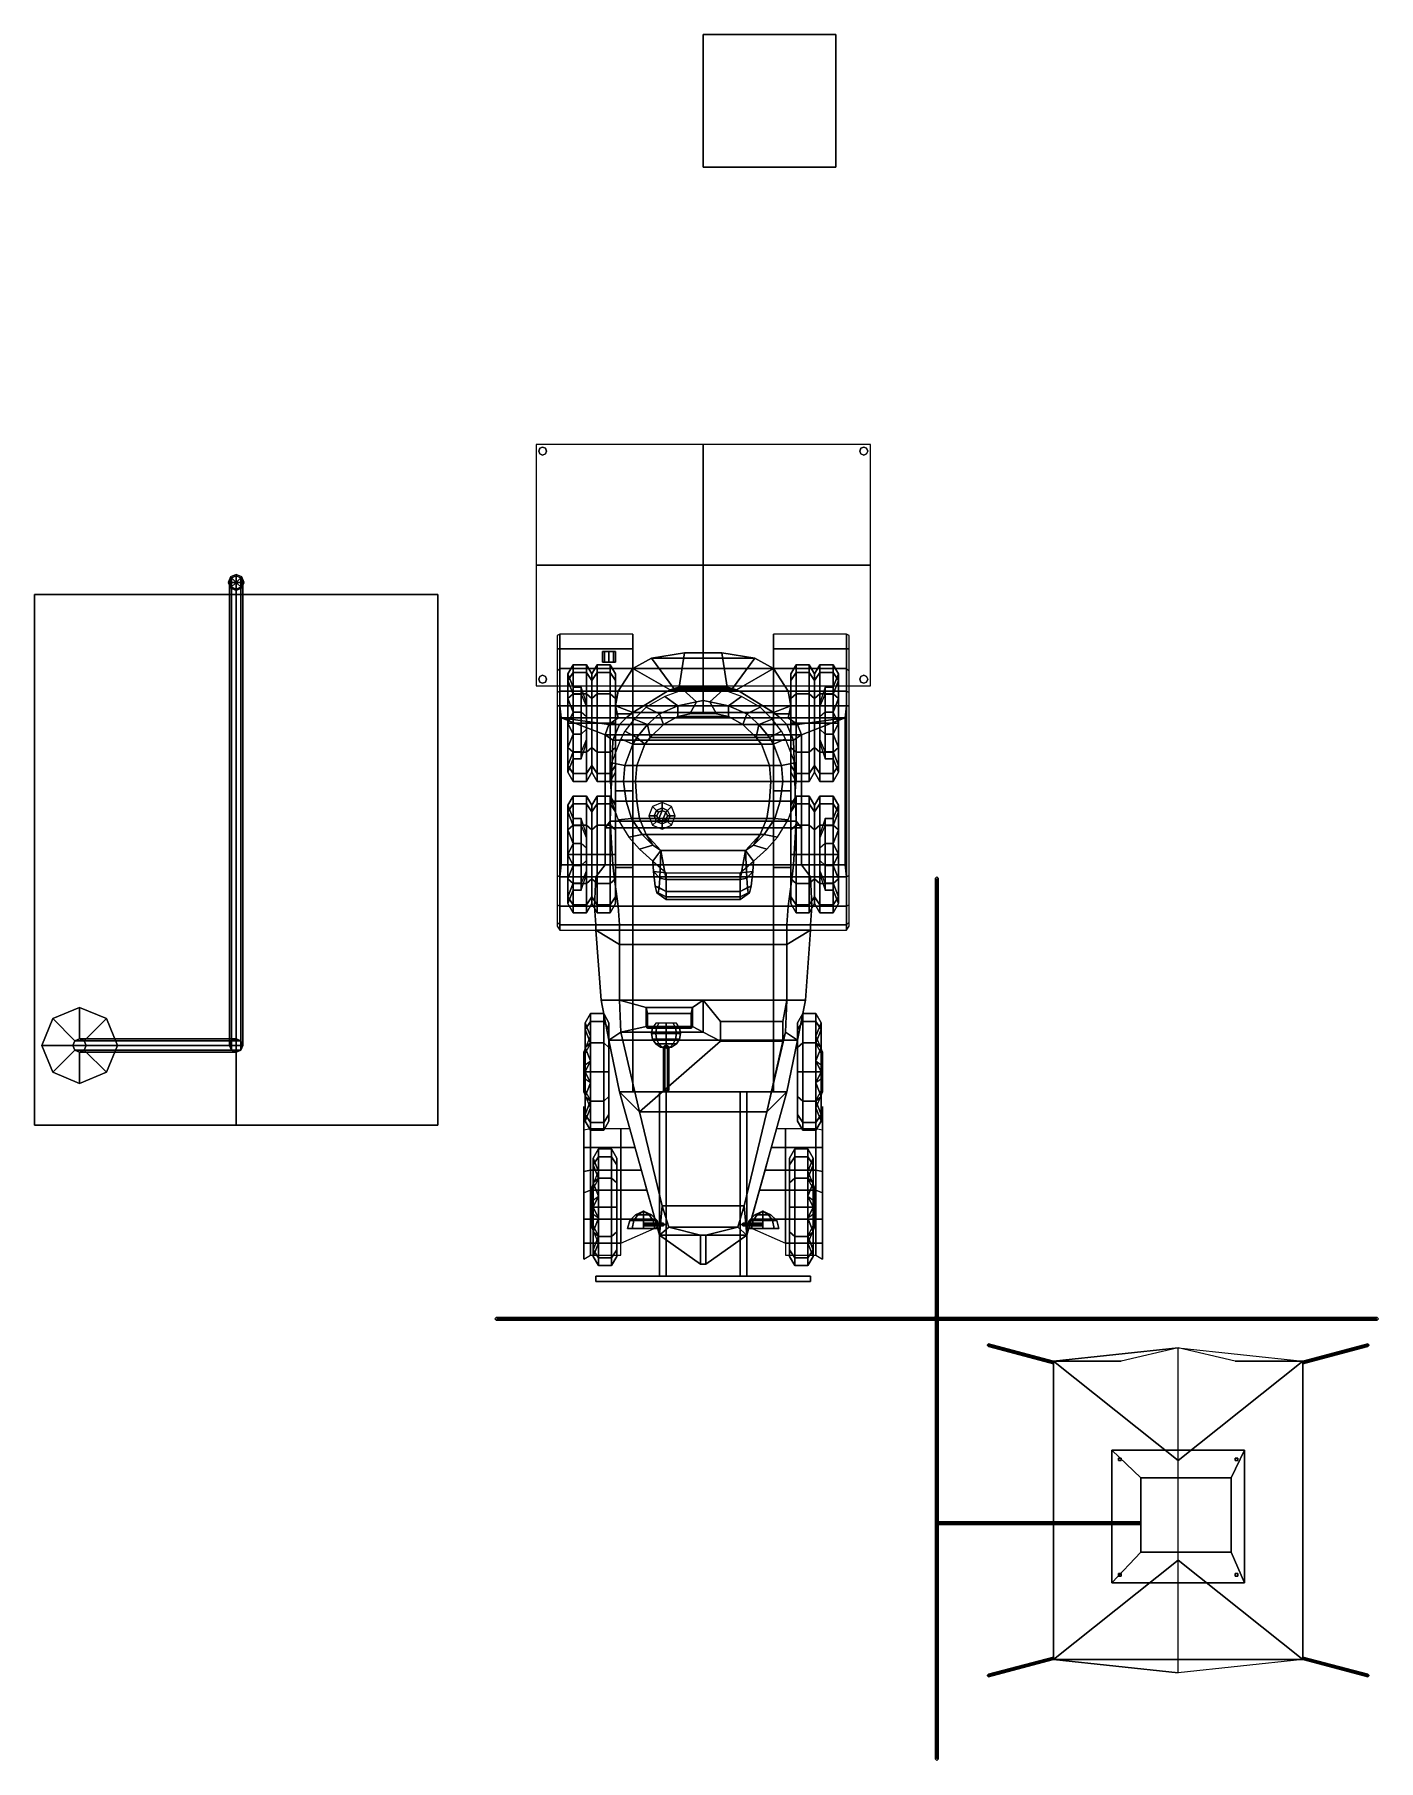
# Model space of a CAD drawing. Header units: millimetres. Extents: x -5 to 5.1, y -6 to 7.
import ezdxf

# ---------------------------------------------------------------- set-up
doc = ezdxf.new("R2010")
doc.units = ezdxf.units.MM
doc.header["$MEASUREMENT"] = 0
for name, color, linetype in [('drawing', 9, 'Continuous'), ('fenders', 6, 'Continuous'), ('gun', 1, 'Continuous'), ('lower_hull', 5, 'Continuous'), ('sleeve', 5, 'Continuous'), ('suspension', 6, 'Continuous'), ('SWE_HQ_Tent', 3, 'Continuous'), ('turret', 2, 'Continuous'), ('wheels', 2, 'Continuous')]:
    doc.layers.add(name, color=color, linetype=linetype)

msp = doc.modelspace()

# ---------------------------------------------------------------- linework, layer by layer
for points in [[(1, 7, -1.44), (1, 7, -2.44), (0, 7, -2.44), (0, 7, -1.44)], [(1, 7, -2.44), (1, 6, -2.44), (0, 6, -2.44), (0, 7, -2.44)], [(0, 7, -2.44), (0, 6, -2.44), (0, 6, -1.44), (0, 7, -1.44)], [(0, 7, -1.44), (0, 6, -1.44), (1, 6, -1.44), (1, 7, -1.44)], [(1, 6, -1.44), (1, 6, -2.44), (1, 7, -2.44), (1, 7, -1.44)], [(0, 6, -1.44), (0, 6, -2.44), (1, 6, -2.44), (1, 6, -1.44)], [(-0.76, 2.27, 0.92), (-0.745, 2.27, 0.955), (-0.745, 2.35, 0.955), (-0.76, 2.35, 0.92)], [(-0.745, 2.27, 0.885), (-0.76, 2.27, 0.92), (-0.76, 2.35, 0.92), (-0.745, 2.35, 0.885)], [(-0.745, 2.35, 0.955), (-0.66, 2.35, 0.92), (-0.675, 2.35, 0.885), (-0.76, 2.35, 0.92)], [(-0.76, 2.35, 0.92), (-0.675, 2.35, 0.885), (-0.71, 2.35, 0.87), (-0.745, 2.35, 0.885)], [(-0.745, 2.27, 0.955), (-0.71, 2.27, 0.97), (-0.71, 2.35, 0.97), (-0.745, 2.35, 0.955)], [(-0.71, 2.27, 0.87), (-0.745, 2.27, 0.885), (-0.745, 2.35, 0.885), (-0.71, 2.35, 0.87)], [(-0.71, 2.35, 0.97), (-0.675, 2.35, 0.955), (-0.66, 2.35, 0.92), (-0.745, 2.35, 0.955)], [(-0.71, 2.27, 0.97), (-0.675, 2.27, 0.955), (-0.675, 2.35, 0.955), (-0.71, 2.35, 0.97)], [(-0.675, 2.27, 0.885), (-0.71, 2.27, 0.87), (-0.71, 2.35, 0.87), (-0.675, 2.35, 0.885)], [(-0.675, 2.27, 0.955), (-0.66, 2.27, 0.92), (-0.66, 2.35, 0.92), (-0.675, 2.35, 0.955)], [(-0.66, 2.27, 0.92), (-0.675, 2.27, 0.885), (-0.675, 2.35, 0.885), (-0.66, 2.35, 0.92)], [(-0.675, 2.27, 0.955), (-0.76, 2.27, 0.92), (-0.745, 2.27, 0.885), (-0.66, 2.27, 0.92)], [(-0.71, 2.27, 0.97), (-0.745, 2.27, 0.955), (-0.76, 2.27, 0.92), (-0.675, 2.27, 0.955)], [(-0.66, 2.27, 0.92), (-0.745, 2.27, 0.885), (-0.71, 2.27, 0.87), (-0.675, 2.27, 0.885)], [(-0.53, 2.22, 0.94), (-0.64, 2.05, 1.13), (-0.27, 2.05, 1.66), (-0.25, 2.06, 1.66)], [(-0.39, 2.3, 0.94), (-0.53, 2.22, 0.94), (-0.25, 2.06, 1.66), (-0.22, 2.07, 1.66)], [(-0.14, 2.34, 0.94), (-0.39, 2.3, 0.94), (-0.22, 2.07, 1.66), (-0.18, 2.08, 1.66)], [(0.18, 2.08, 1.66), (0.14, 2.34, 0.94), (-0.14, 2.34, 0.94), (-0.18, 2.08, 1.66)], [(0.22, 2.07, 1.66), (0.39, 2.3, 0.94), (0.14, 2.34, 0.94), (0.18, 2.08, 1.66)], [(0.25, 2.06, 1.66), (0.53, 2.22, 0.94), (0.39, 2.3, 0.94), (0.22, 2.07, 1.66)], [(0.27, 2.05, 1.66), (0.64, 2.05, 1.13), (0.53, 2.22, 0.94), (0.25, 2.06, 1.66)], [(-0.64, 2.05, 1.13), (-0.66, 1.94, 1.14), (-0.53, 1.89, 1.66), (-0.27, 2.05, 1.66)], [(-0.27, 2.05, 1.66), (-0.53, 1.89, 1.66), (0.53, 1.89, 1.66), (0.27, 2.05, 1.66)], [(-0.25, 2.06, 1.66), (-0.27, 2.05, 1.66), (0.27, 2.05, 1.66), (0.25, 2.06, 1.66)], [(-0.22, 2.07, 1.66), (-0.25, 2.06, 1.66), (0.25, 2.06, 1.66), (0.22, 2.07, 1.66)], [(-0.18, 2.08, 1.66), (-0.22, 2.07, 1.66), (0.22, 2.07, 1.66), (0.18, 2.08, 1.66)], [(0.53, 1.89, 1.66), (0.66, 1.94, 1.14), (0.64, 2.05, 1.13), (0.27, 2.05, 1.66)], [(-1.08, 1.94, 1.14), (-1.08, 0.65, 1.14), (-1.07, 0.74, 1.44), (-1.07, 1.85, 1.44)], [(-0.66, 1.94, 1.14), (-1.08, 1.94, 1.14), (-1.07, 1.85, 1.44), (-0.64, 1.85, 1.44)], [(-1.07, 1.85, 1.44), (-1.07, 0.74, 1.44), (-0.74, 0.74, 1.44), (-0.74, 1.72, 1.44)], [(-1.07, 1.85, 1.44), (-0.74, 1.72, 1.44), (-0.71, 1.8, 1.44)], [(-1.07, 1.85, 1.44), (-0.71, 1.8, 1.44), (-0.64, 1.85, 1.44)], [(-0.64, 1.85, 1.44), (-0.71, 1.8, 1.44), (-0.63, 1.8, 1.66), (-0.58, 1.85, 1.66)], [(-0.53, 1.89, 1.66), (-0.66, 1.94, 1.14), (-0.64, 1.85, 1.44), (-0.58, 1.85, 1.66)], [(-0.58, 1.85, 1.66), (-0.63, 1.8, 1.66), (0.63, 1.8, 1.66), (0.58, 1.85, 1.66)], [(0.58, 1.85, 1.66), (0.53, 1.89, 1.66), (-0.53, 1.89, 1.66), (-0.58, 1.85, 1.66)], [(0.64, 1.85, 1.44), (0.66, 1.94, 1.14), (0.53, 1.89, 1.66), (0.58, 1.85, 1.66)], [(0.63, 1.8, 1.66), (0.71, 1.8, 1.44), (0.64, 1.85, 1.44), (0.58, 1.85, 1.66)], [(1.08, 1.94, 1.14), (0.66, 1.94, 1.14), (0.64, 1.85, 1.44), (1.07, 1.85, 1.44)], [(0.64, 1.85, 1.44), (0.71, 1.8, 1.44), (1.07, 1.85, 1.44)], [(0.71, 1.8, 1.44), (0.74, 1.72, 1.44), (1.07, 1.85, 1.44)], [(0.74, 1.72, 1.44), (0.74, 0.74, 1.44), (1.07, 0.74, 1.44), (1.07, 1.85, 1.44)], [(1.07, 1.85, 1.44), (1.07, 0.74, 1.44), (1.08, 0.65, 1.14), (1.08, 1.94, 1.14)], [(-0.63, 1.8, 1.66), (-0.71, 1.8, 1.44), (-0.74, 1.72, 1.44), (-0.68, 1.68, 1.66)], [(-0.74, 1.72, 1.44), (-0.74, 1.02, 1.44), (-0.7, 1.07, 1.66), (-0.68, 1.68, 1.66)], [(0.68, 1.68, 1.66), (0.63, 1.8, 1.66), (-0.63, 1.8, 1.66), (-0.68, 1.68, 1.66)], [(0.74, 1.72, 1.44), (0.71, 1.8, 1.44), (0.63, 1.8, 1.66), (0.68, 1.68, 1.66)], [(0.7, 1.07, 1.66), (0.74, 1.02, 1.44), (0.74, 1.72, 1.44), (0.68, 1.68, 1.66)], [(-0.68, 1.68, 1.66), (-0.7, 1.07, 1.66), (0.7, 1.07, 1.66), (0.68, 1.68, 1.66)], [(-0.7, 1.07, 1.66), (-0.74, 1.02, 1.44), (-0.74, 0.74, 1.44), (-0.68, 0.74, 1.66)], [(0.68, 0.74, 1.66), (0.7, 1.07, 1.66), (-0.7, 1.07, 1.66), (-0.68, 0.74, 1.66)], [(0.74, 0.74, 1.44), (0.74, 1.02, 1.44), (0.7, 1.07, 1.66), (0.68, 0.74, 1.66)], [(-1.07, 0.74, 1.44), (-1.08, 0.65, 1.14), (-0.81, 0.65, 1.14), (-0.74, 0.74, 1.44)], [(-0.74, 0.74, 1.44), (-0.81, 0.65, 1.14), (-0.67, 0.65, 1.66), (-0.68, 0.74, 1.66)], [(-0.68, 0.74, 1.66), (-0.67, 0.65, 1.66), (0.67, 0.65, 1.66), (0.68, 0.74, 1.66)], [(0.67, 0.65, 1.66), (0.81, 0.65, 1.14), (0.74, 0.74, 1.44), (0.68, 0.74, 1.66)], [(0.74, 0.74, 1.44), (0.81, 0.65, 1.14), (1.08, 0.65, 1.14), (1.07, 0.74, 1.44)], [(-0.67, 0.65, 1.66), (-0.81, 0.65, 1.14), (-0.82, 0.43, 0.96), (-0.64, 0.43, 1.79)], [(0.64, 0.43, 1.79), (0.67, 0.65, 1.66), (-0.67, 0.65, 1.66), (-0.64, 0.43, 1.79)], [(0.82, 0.43, 0.96), (0.81, 0.65, 1.14), (0.67, 0.65, 1.66), (0.64, 0.43, 1.79)], [(-0.64, 0.43, 1.79), (-0.82, 0.43, 0.96), (-0.81, 0.29, 0.96), (-0.63, 0.29, 1.83)], [(0.63, 0.29, 1.83), (0.64, 0.43, 1.79), (-0.64, 0.43, 1.79), (-0.63, 0.29, 1.83)], [(0.81, 0.29, 0.96), (0.82, 0.43, 0.96), (0.64, 0.43, 1.79), (0.63, 0.29, 1.83)], [(-0.63, 0.29, 1.83), (-0.81, 0.29, 0.96), (-0.81, 0.25, 0.96), (-0.63, 0.25, 1.83)], [(0.63, 0.25, 1.83), (0.63, 0.29, 1.83), (-0.63, 0.29, 1.83), (-0.63, 0.25, 1.83)], [(0.81, 0.25, 0.96), (0.81, 0.29, 0.96), (0.63, 0.29, 1.83), (0.63, 0.25, 1.83)], [(-0.63, 0.14, 1.83), (-0.81, 0.25, 0.96), (-0.77, -0.28, 0.96), (-0.63, -0.28, 1.79)], [(-0.63, 0.25, 1.83), (-0.81, 0.25, 0.96), (-0.81, 0.25, 0.96), (-0.63, 0.14, 1.83)], [(0.63, 0.14, 1.83), (0.63, 0.25, 1.83), (-0.63, 0.25, 1.83), (-0.63, 0.14, 1.83)], [(0.63, -0.28, 1.79), (0.63, 0.14, 1.83), (-0.63, 0.14, 1.83), (-0.63, -0.28, 1.79)], [(0.77, -0.28, 0.96), (0.81, 0.25, 0.96), (0.63, 0.14, 1.83), (0.63, -0.28, 1.79)], [(0.81, 0.25, 0.96), (0.81, 0.25, 0.96), (0.63, 0.25, 1.83), (0.63, 0.14, 1.83)], [(-0.77, -0.28, 0.96), (-0.71, -0.58, 0.88), (-0.62, -0.52, 1.51), (-0.63, -0.28, 1.79)], [(-0.63, -0.28, 1.79), (-0.43, -0.333, 1.729), (-0.08, -0.333, 1.729), (0, -0.28, 1.79)], [(-0.43, -0.478, 1.559), (-0.43, -0.333, 1.729), (-0.63, -0.28, 1.79), (-0.62, -0.52, 1.51)], [(-0.09, -0.38, 1.72), (-0.08, -0.333, 1.729), (-0.43, -0.333, 1.729), (-0.42, -0.38, 1.72)], [(-0.42, -0.49, 1.59), (-0.42, -0.38, 1.72), (-0.43, -0.333, 1.729), (-0.43, -0.478, 1.559)], [(-0.09, -0.49, 1.59), (-0.09, -0.38, 1.72), (-0.42, -0.38, 1.72), (-0.42, -0.49, 1.59)], [(-0.08, -0.478, 1.559), (-0.08, -0.333, 1.729), (-0.09, -0.38, 1.72), (-0.09, -0.49, 1.59)], [(0, -0.52, 1.51), (0, -0.28, 1.79), (-0.08, -0.333, 1.729), (-0.08, -0.478, 1.559)], [(0.6, -0.44, 1.76), (0.63, -0.28, 1.79), (0, -0.28, 1.79), (0.13, -0.44, 1.76)], [(0.13, -0.587, 1.506), (0.13, -0.44, 1.76), (0, -0.28, 1.79), (0, -0.52, 1.51)], [(0.62, -0.52, 1.51), (0.63, -0.28, 1.79), (0.6, -0.44, 1.76), (0.6, -0.587, 1.506)], [(0.62, -0.52, 1.51), (0.71, -0.58, 0.88), (0.77, -0.28, 0.96), (0.63, -0.28, 1.79)], [(-0.62, -0.52, 1.51), (-0.71, -0.58, 0.88), (-0.63, -0.97, 0.69), (-0.48, -1.12, 1.47)], [(0, -0.52, 1.51), (-0.08, -0.478, 1.559), (-0.43, -0.478, 1.559), (-0.62, -0.52, 1.51)], [(0.13, -0.587, 1.506), (0, -0.52, 1.51), (-0.62, -0.52, 1.51), (-0.48, -1.12, 1.47)], [(-0.08, -0.478, 1.559), (-0.09, -0.49, 1.59), (-0.42, -0.49, 1.59), (-0.43, -0.478, 1.559)], [(0.6, -0.587, 1.506), (0.6, -0.44, 1.76), (0.13, -0.44, 1.76), (0.13, -0.587, 1.506)], [(0.63, -0.97, 0.69), (0.71, -0.58, 0.88), (0.62, -0.52, 1.51), (0.48, -1.12, 1.47)], [(0.62, -0.52, 1.51), (0.62, -0.52, 1.51), (0.6, -0.587, 1.506), (0.48, -1.12, 1.47)], [(0.48, -1.12, 1.47), (0.6, -0.587, 1.506), (0.13, -0.587, 1.506), (-0.48, -1.12, 1.47)], [(-0.63, -0.97, 0.69), (-0.33, -2.05, 0.69), (-0.31, -1.83, 1.42), (-0.48, -1.12, 1.47)], [(0.63, -0.97, 0.69), (0.33, -2.05, 0.69), (-0.33, -2.05, 0.69), (-0.63, -0.97, 0.69)], [(0.31, -1.83, 1.42), (0.33, -2.05, 0.69), (0.63, -0.97, 0.69), (0.48, -1.12, 1.47)], [(-0.48, -1.12, 1.47), (-0.31, -1.83, 1.42), (0.31, -1.83, 1.42), (0.48, -1.12, 1.47)], [(-0.523, -1.94, 1.107), (-0.535, -2, 1.095), (-0.57, -2, 1.18), (-0.554, -1.94, 1.18)], [(-0.554, -1.94, 1.18), (-0.57, -2, 1.18), (-0.535, -2, 1.265), (-0.523, -1.94, 1.253)], [(-0.492, -1.896, 1.138), (-0.523, -1.94, 1.107), (-0.554, -1.94, 1.18), (-0.51, -1.896, 1.18)], [(-0.51, -1.896, 1.18), (-0.554, -1.94, 1.18), (-0.523, -1.94, 1.253), (-0.492, -1.896, 1.222)], [(-0.45, -1.94, 1.076), (-0.45, -2, 1.06), (-0.535, -2, 1.095), (-0.523, -1.94, 1.107)], [(-0.523, -1.94, 1.253), (-0.535, -2, 1.265), (-0.45, -2, 1.3), (-0.45, -1.94, 1.284)], [(-0.45, -1.896, 1.12), (-0.45, -1.94, 1.076), (-0.523, -1.94, 1.107), (-0.492, -1.896, 1.138)], [(-0.492, -1.896, 1.222), (-0.523, -1.94, 1.253), (-0.45, -1.94, 1.284), (-0.45, -1.896, 1.24)], [(-0.45, -1.87, 1.18), (-0.492, -1.896, 1.138), (-0.51, -1.896, 1.18), (-0.45, -1.87, 1.18)], [(-0.45, -1.87, 1.18), (-0.51, -1.896, 1.18), (-0.492, -1.896, 1.222), (-0.45, -1.87, 1.18)], [(-0.45, -1.87, 1.18), (-0.45, -1.896, 1.12), (-0.492, -1.896, 1.138), (-0.45, -1.87, 1.18)], [(-0.45, -1.87, 1.18), (-0.492, -1.896, 1.222), (-0.45, -1.896, 1.24), (-0.45, -1.87, 1.18)], [(-0.45, -1.87, 1.18), (-0.39, -1.896, 1.18), (-0.408, -1.896, 1.138), (-0.45, -1.87, 1.18)], [(-0.45, -1.87, 1.18), (-0.408, -1.896, 1.138), (-0.45, -1.896, 1.12), (-0.45, -1.87, 1.18)], [(-0.45, -1.87, 1.18), (-0.45, -1.896, 1.24), (-0.408, -1.896, 1.222), (-0.45, -1.87, 1.18)], [(-0.45, -1.87, 1.18), (-0.408, -1.896, 1.222), (-0.39, -1.896, 1.18), (-0.45, -1.87, 1.18)], [(-0.408, -1.896, 1.138), (-0.377, -1.94, 1.107), (-0.45, -1.94, 1.076), (-0.45, -1.896, 1.12)], [(-0.45, -1.896, 1.24), (-0.45, -1.94, 1.284), (-0.377, -1.94, 1.253), (-0.408, -1.896, 1.222)], [(-0.377, -1.94, 1.107), (-0.365, -2, 1.095), (-0.45, -2, 1.06), (-0.45, -1.94, 1.076)], [(-0.45, -1.94, 1.284), (-0.45, -2, 1.3), (-0.365, -2, 1.265), (-0.377, -1.94, 1.253)], [(-0.39, -1.896, 1.18), (-0.346, -1.94, 1.18), (-0.377, -1.94, 1.107), (-0.408, -1.896, 1.138)], [(-0.408, -1.896, 1.222), (-0.377, -1.94, 1.253), (-0.346, -1.94, 1.18), (-0.39, -1.896, 1.18)], [(-0.346, -1.94, 1.18), (-0.33, -2, 1.18), (-0.365, -2, 1.095), (-0.377, -1.94, 1.107)], [(-0.377, -1.94, 1.253), (-0.365, -2, 1.265), (-0.33, -2, 1.18), (-0.346, -1.94, 1.18)], [(-0.31, -1.83, 1.42), (-0.33, -2.05, 0.69), (-0.33, -2.05, 0.69), (-0.26, -1.99, 1.41)], [(0.26, -1.99, 1.41), (0.31, -1.83, 1.42), (-0.31, -1.83, 1.42), (-0.26, -1.99, 1.41)], [(0.33, -2.05, 0.69), (0.33, -2.05, 0.69), (0.31, -1.83, 1.42), (0.26, -1.99, 1.41)], [(0.377, -1.94, 1.107), (0.365, -2, 1.095), (0.33, -2, 1.18), (0.346, -1.94, 1.18)], [(0.346, -1.94, 1.18), (0.33, -2, 1.18), (0.365, -2, 1.265), (0.377, -1.94, 1.253)], [(0.408, -1.896, 1.138), (0.377, -1.94, 1.107), (0.346, -1.94, 1.18), (0.39, -1.896, 1.18)], [(0.39, -1.896, 1.18), (0.346, -1.94, 1.18), (0.377, -1.94, 1.253), (0.408, -1.896, 1.222)], [(0.45, -1.94, 1.076), (0.45, -2, 1.06), (0.365, -2, 1.095), (0.377, -1.94, 1.107)], [(0.377, -1.94, 1.253), (0.365, -2, 1.265), (0.45, -2, 1.3), (0.45, -1.94, 1.284)], [(0.45, -1.896, 1.12), (0.45, -1.94, 1.076), (0.377, -1.94, 1.107), (0.408, -1.896, 1.138)], [(0.408, -1.896, 1.222), (0.377, -1.94, 1.253), (0.45, -1.94, 1.284), (0.45, -1.896, 1.24)], [(0.45, -1.87, 1.18), (0.408, -1.896, 1.138), (0.39, -1.896, 1.18), (0.45, -1.87, 1.18)], [(0.45, -1.87, 1.18), (0.39, -1.896, 1.18), (0.408, -1.896, 1.222), (0.45, -1.87, 1.18)], [(0.45, -1.87, 1.18), (0.45, -1.896, 1.12), (0.408, -1.896, 1.138), (0.45, -1.87, 1.18)], [(0.45, -1.87, 1.18), (0.408, -1.896, 1.222), (0.45, -1.896, 1.24), (0.45, -1.87, 1.18)], [(0.45, -1.87, 1.18), (0.51, -1.896, 1.18), (0.492, -1.896, 1.138), (0.45, -1.87, 1.18)], [(0.45, -1.87, 1.18), (0.492, -1.896, 1.138), (0.45, -1.896, 1.12), (0.45, -1.87, 1.18)], [(0.45, -1.87, 1.18), (0.45, -1.896, 1.24), (0.492, -1.896, 1.222), (0.45, -1.87, 1.18)], [(0.45, -1.87, 1.18), (0.492, -1.896, 1.222), (0.51, -1.896, 1.18), (0.45, -1.87, 1.18)], [(0.492, -1.896, 1.138), (0.523, -1.94, 1.107), (0.45, -1.94, 1.076), (0.45, -1.896, 1.12)], [(0.45, -1.896, 1.24), (0.45, -1.94, 1.284), (0.523, -1.94, 1.253), (0.492, -1.896, 1.222)], [(0.523, -1.94, 1.107), (0.535, -2, 1.095), (0.45, -2, 1.06), (0.45, -1.94, 1.076)], [(0.45, -1.94, 1.284), (0.45, -2, 1.3), (0.535, -2, 1.265), (0.523, -1.94, 1.253)], [(0.51, -1.896, 1.18), (0.554, -1.94, 1.18), (0.523, -1.94, 1.107), (0.492, -1.896, 1.138)], [(0.492, -1.896, 1.222), (0.523, -1.94, 1.253), (0.554, -1.94, 1.18), (0.51, -1.896, 1.18)], [(0.554, -1.94, 1.18), (0.57, -2, 1.18), (0.535, -2, 1.095), (0.523, -1.94, 1.107)], [(0.523, -1.94, 1.253), (0.535, -2, 1.265), (0.57, -2, 1.18), (0.554, -1.94, 1.18)], [(-0.365, -2, 1.095), (-0.33, -2, 1.18), (-0.535, -2, 1.265), (-0.57, -2, 1.18)], [(-0.45, -2, 1.06), (-0.365, -2, 1.095), (-0.57, -2, 1.18), (-0.535, -2, 1.095)], [(-0.33, -2, 1.18), (-0.365, -2, 1.265), (-0.45, -2, 1.3), (-0.535, -2, 1.265)], [(-0.45, -1.96, 1.08), (-0.45, -1.97, 1.09), (-0.3, -1.97, 1.09), (-0.3, -1.96, 1.08)], [(-0.45, -1.97, 1.07), (-0.45, -1.96, 1.08), (-0.3, -1.96, 1.08), (-0.3, -1.97, 1.07)], [(-0.45, -1.97, 1.09), (-0.45, -1.98, 1.08), (-0.3, -1.98, 1.08), (-0.3, -1.97, 1.09)], [(-0.45, -1.98, 1.08), (-0.45, -1.97, 1.07), (-0.3, -1.97, 1.07), (-0.3, -1.98, 1.08)], [(-0.26, -1.99, 1.41), (-0.33, -2.05, 0.69), (-0.02, -2.27, 0.69), (-0.02, -2.05, 1.37)], [(0.33, -2.05, 0.69), (0.02, -2.27, 0.69), (-0.02, -2.27, 0.69), (-0.33, -2.05, 0.69)], [(-0.26, -1.99, 1.41), (-0.02, -2.05, 1.37), (0.02, -2.05, 1.37), (0.26, -1.99, 1.41)], [(-0.02, -2.05, 1.37), (-0.02, -2.27, 0.69), (0.02, -2.27, 0.69), (0.02, -2.05, 1.37)], [(0.02, -2.05, 1.37), (0.02, -2.27, 0.69), (0.33, -2.05, 0.69), (0.26, -1.99, 1.41)], [(0.3, -1.96, 1.08), (0.3, -1.97, 1.09), (0.45, -1.97, 1.09), (0.45, -1.96, 1.08)], [(0.3, -1.97, 1.07), (0.3, -1.96, 1.08), (0.45, -1.96, 1.08), (0.45, -1.97, 1.07)], [(0.3, -1.97, 1.09), (0.3, -1.98, 1.08), (0.45, -1.98, 1.08), (0.45, -1.97, 1.09)], [(0.3, -1.98, 1.08), (0.3, -1.97, 1.07), (0.45, -1.97, 1.07), (0.45, -1.98, 1.08)], [(0.45, -2, 1.06), (0.535, -2, 1.095), (0.33, -2, 1.18), (0.365, -2, 1.095)], [(0.535, -2, 1.095), (0.57, -2, 1.18), (0.365, -2, 1.265), (0.33, -2, 1.18)], [(0.57, -2, 1.18), (0.535, -2, 1.265), (0.45, -2, 1.3), (0.365, -2, 1.265)], [(-0.81, -2.36, 0.69), (-0.81, -2.36, 0.55), (-0.81, -2.4, 0.55), (-0.81, -2.4, 0.69)], [(0.81, -2.36, 0.69), (0.81, -2.36, 0.55), (-0.81, -2.36, 0.55), (-0.81, -2.36, 0.69)], [(-0.81, -2.4, 0.55), (-0.81, -2.36, 0.55), (0.81, -2.36, 0.55), (0.81, -2.4, 0.55)], [(0.81, -2.4, 0.69), (0.81, -2.36, 0.69), (-0.81, -2.36, 0.69), (-0.81, -2.4, 0.69)], [(-0.81, -2.4, 0.69), (-0.81, -2.4, 0.55), (0.81, -2.4, 0.55), (0.81, -2.4, 0.69)], [(0.81, -2.4, 0.55), (0.81, -2.36, 0.55), (0.81, -2.36, 0.69), (0.81, -2.4, 0.69)]]:
    msp.add_3dface(points)
at = {"layer": 'drawing', "extrusion": (1, -1.22461e-16, 0)}
msp.add_line((0, -0.48, -2), (0, -0.48, -0.76), dxfattribs=at)
at = {"layer": 'fenders'}
for points in [[(-1.08, 2.37, 0.78), (-1.08, 2.48, 0.7), (-1.1, 2.47, 0.68), (-1.1, 2.37, 0.74)], [(-0.53, 2.37, 0.78), (-0.53, 2.48, 0.7), (-1.08, 2.48, 0.7), (-1.08, 2.37, 0.78)], [(-0.53, 2.163, 0.76), (-0.53, 2.163, 0.76), (-0.53, 2.48, 0.7), (-0.53, 2.37, 0.78)], [(0.53, 2.48, 0.7), (0.53, 2.37, 0.78), (1.08, 2.37, 0.78), (1.08, 2.48, 0.7)], [(0.53, 2.163, 0.76), (0.53, 2.163, 0.76), (0.53, 2.37, 0.78), (0.53, 2.48, 0.7)], [(1.08, 2.48, 0.7), (1.08, 2.37, 0.78), (1.1, 2.37, 0.74), (1.1, 2.47, 0.68)], [(-1.08, 2.22, 0.94), (-1.08, 2.37, 0.78), (-1.1, 2.37, 0.74), (-1.1, 2.2, 0.93)], [(-0.53, 2.22, 0.94), (-0.53, 2.37, 0.78), (-1.08, 2.37, 0.78), (-1.08, 2.22, 0.94)], [(-0.53, 2.163, 0.76), (-0.53, 2.163, 0.76), (-0.53, 2.37, 0.78), (-0.53, 2.22, 0.94)], [(0.53, 2.37, 0.78), (0.53, 2.22, 0.94), (1.08, 2.22, 0.94), (1.08, 2.37, 0.78)], [(0.53, 2.163, 0.76), (0.53, 2.163, 0.76), (0.53, 2.22, 0.94), (0.53, 2.37, 0.78)], [(1.08, 2.37, 0.78), (1.08, 2.22, 0.94), (1.1, 2.2, 0.93), (1.1, 2.37, 0.74)], [(-1.08, 2.05, 1.13), (-1.08, 2.22, 0.94), (-1.1, 2.2, 0.93), (-1.1, 2.04, 1.11)], [(-0.64, 2.05, 1.13), (-0.53, 2.22, 0.94), (-1.08, 2.22, 0.94), (-1.08, 2.05, 1.13)], [(0.53, 2.22, 0.94), (0.64, 2.05, 1.13), (1.08, 2.05, 1.13), (1.08, 2.22, 0.94)], [(1.08, 2.22, 0.94), (1.08, 2.05, 1.13), (1.1, 2.04, 1.11), (1.1, 2.2, 0.93)], [(-1.08, 1.94, 1.14), (-1.08, 2.05, 1.13), (-1.1, 2.04, 1.11), (-1.1, 1.94, 1.13)], [(-0.66, 1.94, 1.14), (-0.64, 2.05, 1.13), (-1.08, 2.05, 1.13), (-1.08, 1.94, 1.14)], [(0.64, 2.05, 1.13), (0.66, 1.94, 1.14), (1.08, 1.94, 1.14), (1.08, 2.05, 1.13)], [(1.08, 2.05, 1.13), (1.08, 1.94, 1.14), (1.1, 1.94, 1.13), (1.1, 2.04, 1.11)], [(-1.08, 0.65, 1.14), (-1.08, 1.94, 1.14), (-1.1, 1.94, 1.13), (-1.1, 0.66, 1.13)], [(1.08, 1.94, 1.14), (1.08, 0.65, 1.14), (1.1, 0.66, 1.13), (1.1, 1.94, 1.13)], [(-1.08, 0.43, 0.96), (-1.08, 0.65, 1.14), (-1.1, 0.66, 1.13), (-1.1, 0.44, 0.94)], [(1.08, 0.65, 1.14), (1.08, 0.43, 0.96), (1.1, 0.44, 0.94), (1.1, 0.66, 1.13)], [(-0.82, 0.43, 0.96), (-0.81, 0.65, 1.14), (-1.08, 0.65, 1.14), (-1.08, 0.43, 0.96)], [(0.81, 0.65, 1.14), (0.82, 0.43, 0.96), (1.08, 0.43, 0.96), (1.08, 0.65, 1.14)], [(-1.08, 0.29, 0.85), (-1.08, 0.43, 0.96), (-1.1, 0.44, 0.94), (-1.1, 0.31, 0.83)], [(-0.81, 0.29, 0.85), (-0.82, 0.43, 0.96), (-1.08, 0.43, 0.96), (-1.08, 0.29, 0.85)], [(0.82, 0.43, 0.96), (0.81, 0.29, 0.85), (1.08, 0.29, 0.85), (1.08, 0.43, 0.96)], [(1.08, 0.43, 0.96), (1.08, 0.29, 0.85), (1.1, 0.31, 0.83), (1.1, 0.44, 0.94)], [(-1.08, 0.25, 0.54), (-1.08, 0.29, 0.85), (-1.1, 0.31, 0.83), (-1.1, 0.28, 0.54)], [(-0.81, 0.25, 0.54), (-0.81, 0.29, 0.85), (-1.08, 0.29, 0.85), (-1.08, 0.25, 0.54)], [(0.81, 0.29, 0.85), (0.81, 0.25, 0.54), (1.08, 0.25, 0.54), (1.08, 0.29, 0.85)], [(1.08, 0.29, 0.85), (1.08, 0.25, 0.54), (1.1, 0.28, 0.54), (1.1, 0.31, 0.83)], [(-0.9, -1.26, 0.73), (-0.9, -1.08, 0.62), (-0.9, -1.09, 0.59), (-0.9, -1.26, 0.71)], [(0.9, -1.08, 0.62), (0.9, -1.26, 0.73), (0.9, -1.26, 0.71), (0.9, -1.09, 0.59)], [(-0.85, -1.39, 0.91), (-0.85, -1.25, 0.81), (-0.9, -1.26, 0.77), (-0.9, -1.39, 0.87)], [(-0.9, -1.39, 0.87), (-0.9, -1.26, 0.77), (-0.9, -1.26, 0.71), (-0.9, -1.39, 0.81)], [(-0.62, -1.39, 0.91), (-0.62, -1.25, 0.81), (-0.85, -1.25, 0.81), (-0.85, -1.39, 0.91)], [(-0.513, -1.39, 0.69), (-0.552, -1.25, 0.69), (-0.62, -1.25, 0.81), (-0.62, -1.39, 0.91)], [(0.552, -1.25, 0.69), (0.513, -1.39, 0.69), (0.62, -1.39, 0.91), (0.62, -1.25, 0.81)], [(0.62, -1.25, 0.81), (0.62, -1.39, 0.91), (0.85, -1.39, 0.91), (0.85, -1.25, 0.81)], [(0.85, -1.25, 0.81), (0.85, -1.39, 0.91), (0.9, -1.39, 0.87), (0.9, -1.26, 0.77)], [(0.9, -1.26, 0.77), (0.9, -1.39, 0.87), (0.9, -1.39, 0.81), (0.9, -1.26, 0.71)], [(-0.85, -1.56, 1.02), (-0.85, -1.39, 0.91), (-0.9, -1.39, 0.87), (-0.9, -1.57, 0.98)], [(-0.9, -1.57, 0.98), (-0.9, -1.39, 0.87), (-0.9, -1.39, 0.81), (-0.9, -1.57, 0.91)], [(-0.62, -1.56, 1.02), (-0.62, -1.39, 0.91), (-0.85, -1.39, 0.91), (-0.85, -1.56, 1.02)], [(-0.466, -1.56, 0.69), (-0.513, -1.39, 0.69), (-0.62, -1.39, 0.91), (-0.62, -1.56, 1.02)], [(0.513, -1.39, 0.69), (0.466, -1.56, 0.69), (0.62, -1.56, 1.02), (0.62, -1.39, 0.91)], [(0.62, -1.39, 0.91), (0.62, -1.56, 1.02), (0.85, -1.56, 1.02), (0.85, -1.39, 0.91)], [(0.85, -1.39, 0.91), (0.85, -1.56, 1.02), (0.9, -1.57, 0.98), (0.9, -1.39, 0.87)], [(0.9, -1.39, 0.87), (0.9, -1.57, 0.98), (0.9, -1.57, 0.91), (0.9, -1.39, 0.81)], [(-0.85, -1.71, 1.07), (-0.85, -1.56, 1.02), (-0.9, -1.57, 0.98), (-0.9, -1.73, 1.03)], [(-0.62, -1.71, 1.07), (-0.62, -1.56, 1.02), (-0.85, -1.56, 1.02), (-0.85, -1.71, 1.07)], [(-0.424, -1.71, 0.69), (-0.466, -1.56, 0.69), (-0.62, -1.56, 1.02), (-0.62, -1.71, 1.07)], [(0.466, -1.56, 0.69), (0.424, -1.71, 0.69), (0.62, -1.71, 1.07), (0.62, -1.56, 1.02)], [(0.62, -1.56, 1.02), (0.62, -1.71, 1.07), (0.85, -1.71, 1.07), (0.85, -1.56, 1.02)], [(0.85, -1.56, 1.02), (0.85, -1.71, 1.07), (0.9, -1.73, 1.03), (0.9, -1.57, 0.98)], [(-0.9, -1.73, 1.03), (-0.9, -1.57, 0.98), (-0.9, -1.57, 0.91), (-0.9, -1.75, 0.97)], [(0.9, -1.57, 0.98), (0.9, -1.73, 1.03), (0.9, -1.75, 0.97), (0.9, -1.57, 0.91)], [(-0.85, -1.93, 1.07), (-0.85, -1.71, 1.07), (-0.9, -1.73, 1.03), (-0.9, -1.93, 1.03)], [(-0.9, -1.93, 1.03), (-0.9, -1.73, 1.03), (-0.9, -1.75, 0.97), (-0.9, -1.93, 0.97)], [(-0.62, -1.93, 1.07), (-0.62, -1.71, 1.07), (-0.85, -1.71, 1.07), (-0.85, -1.93, 1.07)], [(-0.363, -1.93, 0.69), (-0.424, -1.71, 0.69), (-0.62, -1.71, 1.07), (-0.62, -1.93, 1.07)], [(0.424, -1.71, 0.69), (0.363, -1.93, 0.69), (0.62, -1.93, 1.07), (0.62, -1.71, 1.07)], [(0.62, -1.71, 1.07), (0.62, -1.93, 1.07), (0.85, -1.93, 1.07), (0.85, -1.71, 1.07)], [(0.85, -1.71, 1.07), (0.85, -1.93, 1.07), (0.9, -1.93, 1.03), (0.9, -1.73, 1.03)], [(0.9, -1.73, 1.03), (0.9, -1.93, 1.03), (0.9, -1.93, 0.97), (0.9, -1.75, 0.97)], [(-0.85, -2.11, 1.02), (-0.85, -1.93, 1.07), (-0.9, -1.93, 1.03), (-0.9, -2.11, 0.97)], [(-0.9, -2.11, 0.97), (-0.9, -1.93, 1.03), (-0.9, -1.93, 0.97), (-0.9, -2.11, 0.92)], [(-0.62, -2.11, 1.02), (-0.62, -1.93, 1.07), (-0.85, -1.93, 1.07), (-0.85, -2.11, 1.02)], [(-0.347, -1.99, 0.69), (-0.363, -1.93, 0.69), (-0.62, -1.93, 1.07), (-0.62, -2.11, 1.02)], [(0.363, -1.93, 0.69), (0.347, -1.99, 0.69), (0.62, -2.11, 1.02), (0.62, -1.93, 1.07)], [(0.62, -1.93, 1.07), (0.62, -2.11, 1.02), (0.85, -2.11, 1.02), (0.85, -1.93, 1.07)], [(0.85, -1.93, 1.07), (0.85, -2.11, 1.02), (0.9, -2.11, 0.97), (0.9, -1.93, 1.03)], [(0.9, -1.93, 1.03), (0.9, -2.11, 0.97), (0.9, -2.11, 0.92), (0.9, -1.93, 0.97)], [(-0.85, -2.2, 0.97), (-0.85, -2.11, 1.02), (-0.9, -2.11, 0.97), (-0.9, -2.23, 0.92)], [(-0.9, -2.23, 0.92), (-0.9, -2.11, 0.97), (-0.9, -2.11, 0.92), (-0.9, -2.21, 0.9)], [(-0.62, -2.2, 0.97), (-0.62, -2.11, 1.02), (-0.85, -2.11, 1.02), (-0.85, -2.2, 0.97)], [(0.62, -2.11, 1.02), (0.62, -2.2, 0.97), (0.85, -2.2, 0.97), (0.85, -2.11, 1.02)], [(0.85, -2.11, 1.02), (0.85, -2.2, 0.97), (0.9, -2.23, 0.92), (0.9, -2.11, 0.97)], [(0.9, -2.11, 0.97), (0.9, -2.23, 0.92), (0.9, -2.21, 0.9), (0.9, -2.11, 0.92)]]:
    msp.add_3dface(points, dxfattribs=at)
at = {"layer": 'gun'}
for points in [[(-0.29, -0.96, 1.563), (-0.3, -0.96, 1.58), (-0.3, -0.63, 1.58), (-0.29, -0.62, 1.563)], [(-0.3, -0.96, 1.58), (-0.29, -0.96, 1.597), (-0.29, -0.63, 1.597), (-0.3, -0.63, 1.58)], [(-0.27, -0.96, 1.563), (-0.29, -0.96, 1.563), (-0.29, -0.62, 1.563), (-0.27, -0.62, 1.563)], [(-0.29, -0.96, 1.597), (-0.27, -0.96, 1.597), (-0.27, -0.63, 1.597), (-0.29, -0.63, 1.597)], [(-0.26, -0.96, 1.58), (-0.27, -0.96, 1.563), (-0.27, -0.62, 1.563), (-0.26, -0.63, 1.58)], [(-0.27, -0.96, 1.597), (-0.26, -0.96, 1.58), (-0.26, -0.63, 1.58), (-0.27, -0.63, 1.597)], [(-0.3, -0.96, 1.58), (-0.26, -0.96, 1.58), (-0.27, -0.96, 1.597), (-0.29, -0.96, 1.597)], [(-0.29, -0.96, 1.563), (-0.27, -0.96, 1.563), (-0.26, -0.96, 1.58), (-0.3, -0.96, 1.58)]]:
    msp.add_3dface(points, dxfattribs=at)
at = {"layer": 'lower_hull'}
for points in [[(-0.53, 2.22, 0.94), (-0.53, 2.22, 0.87), (-0.53, 2.05, 0.54), (-0.64, 2.05, 1.13)], [(-0.39, 2.3, 0.87), (-0.53, 2.22, 0.87), (-0.53, 2.22, 0.94), (-0.39, 2.3, 0.94)], [(0.39, 2.3, 0.87), (0.53, 2.22, 0.87), (-0.53, 2.22, 0.87), (-0.39, 2.3, 0.87)], [(-0.53, 2.05, 0.54), (-0.53, 2.22, 0.87), (0.53, 2.22, 0.87), (0.53, 2.05, 0.54)], [(-0.39, 2.3, 0.87), (-0.14, 2.34, 0.87), (0.14, 2.34, 0.87), (0.39, 2.3, 0.87)], [(-0.14, 2.34, 0.94), (-0.14, 2.34, 0.87), (-0.39, 2.3, 0.87), (-0.39, 2.3, 0.94)], [(0.14, 2.34, 0.94), (0.14, 2.34, 0.87), (-0.14, 2.34, 0.87), (-0.14, 2.34, 0.94)], [(0.39, 2.3, 0.87), (0.14, 2.34, 0.87), (0.14, 2.34, 0.94), (0.39, 2.3, 0.94)], [(0.53, 2.22, 0.94), (0.53, 2.22, 0.87), (0.39, 2.3, 0.87), (0.39, 2.3, 0.94)], [(0.53, 2.05, 0.54), (0.53, 2.22, 0.87), (0.53, 2.22, 0.94), (0.64, 2.05, 1.13)], [(-0.53, 2.05, 0.54), (-0.53, 1.94, 0.54), (-0.66, 1.94, 1.14), (-0.64, 2.05, 1.13)], [(0.53, 2.05, 0.54), (0.53, 1.94, 0.54), (-0.53, 1.94, 0.54), (-0.53, 2.05, 0.54)], [(0.66, 1.94, 1.14), (0.53, 1.94, 0.54), (0.53, 2.05, 0.54), (0.64, 2.05, 1.13)], [(-0.53, 1.85, 0.54), (-0.53, 1.8, 0.54), (-0.71, 1.8, 1.14), (-0.64, 1.85, 1.14)], [(-0.66, 1.94, 1.14), (-0.53, 1.94, 0.54), (-0.53, 1.85, 0.54), (-0.64, 1.85, 1.14)], [(-0.53, 1.85, 0.54), (-0.53, 1.94, 0.54), (0.53, 1.94, 0.54), (0.53, 1.85, 0.54)], [(0.53, 1.85, 0.54), (0.53, 1.8, 0.54), (-0.53, 1.8, 0.54), (-0.53, 1.85, 0.54)], [(0.53, 1.85, 0.54), (0.53, 1.94, 0.54), (0.66, 1.94, 1.14), (0.64, 1.85, 1.14)], [(0.71, 1.8, 1.14), (0.53, 1.8, 0.54), (0.53, 1.85, 0.54), (0.64, 1.85, 1.14)], [(-0.71, 1.8, 1.14), (-0.53, 1.8, 0.54), (-0.53, 1.72, 0.54), (-0.74, 1.72, 1.14)], [(-0.74, 1.72, 1.14), (-0.53, 1.72, 0.54), (-0.53, 1.02, 0.54), (-0.74, 1.02, 1.14)], [(-0.53, 1.72, 0.54), (-0.53, 1.8, 0.54), (0.53, 1.8, 0.54), (0.53, 1.72, 0.54)], [(-0.53, 1.02, 0.54), (-0.53, 1.72, 0.54), (0.53, 1.72, 0.54), (0.53, 1.02, 0.54)], [(0.53, 1.72, 0.54), (0.53, 1.8, 0.54), (0.71, 1.8, 1.14), (0.74, 1.72, 1.14)], [(0.53, 1.02, 0.54), (0.53, 1.72, 0.54), (0.74, 1.72, 1.14), (0.74, 1.02, 1.14)], [(-0.74, 1.02, 1.14), (-0.53, 1.02, 0.54), (-0.53, 0.74, 0.54), (-0.74, 0.74, 1.14)], [(-0.53, 0.74, 0.54), (-0.53, 1.02, 0.54), (0.53, 1.02, 0.54), (0.53, 0.74, 0.54)], [(0.53, 0.74, 0.54), (0.53, 1.02, 0.54), (0.74, 1.02, 1.14), (0.74, 0.74, 1.14)], [(-0.53, 0.74, 0.54), (-0.53, 0.65, 0.54), (-0.81, 0.65, 1.14), (-0.74, 0.74, 1.14)], [(0.53, 0.74, 0.54), (0.53, 0.65, 0.54), (-0.53, 0.65, 0.54), (-0.53, 0.74, 0.54)], [(0.81, 0.65, 1.14), (0.53, 0.65, 0.54), (0.53, 0.74, 0.54), (0.74, 0.74, 1.14)], [(-0.81, 0.65, 1.14), (-0.53, 0.65, 0.54), (-0.53, 0.43, 0.54), (-0.82, 0.43, 0.96)], [(-0.53, 0.43, 0.54), (-0.53, 0.65, 0.54), (0.53, 0.65, 0.54), (0.53, 0.43, 0.54)], [(0.53, 0.43, 0.54), (0.53, 0.65, 0.54), (0.81, 0.65, 1.14), (0.82, 0.43, 0.96)], [(-0.82, 0.43, 0.96), (-0.53, 0.43, 0.54), (-0.53, 0.29, 0.54), (-0.81, 0.29, 0.96)], [(-0.53, 0.29, 0.54), (-0.53, 0.43, 0.54), (0.53, 0.43, 0.54), (0.53, 0.29, 0.54)], [(0.53, 0.29, 0.54), (0.53, 0.43, 0.54), (0.82, 0.43, 0.96), (0.81, 0.29, 0.96)], [(-0.81, 0.29, 0.96), (-0.53, 0.29, 0.54), (-0.53, 0.25, 0.54), (-0.81, 0.25, 0.96)], [(-0.53, 0.25, 0.54), (-0.53, 0.29, 0.54), (0.53, 0.29, 0.54), (0.53, 0.25, 0.54)], [(0.53, 0.25, 0.54), (0.53, 0.29, 0.54), (0.81, 0.29, 0.96), (0.81, 0.25, 0.96)], [(-0.81, 0.25, 0.96), (-0.53, 0.25, 0.54), (-0.53, -0.28, 0.46), (-0.77, -0.28, 0.96)], [(-0.53, -0.28, 0.46), (-0.53, 0.25, 0.54), (0.53, 0.25, 0.54), (0.53, -0.28, 0.46)], [(0.53, -0.28, 0.46), (0.53, 0.25, 0.54), (0.81, 0.25, 0.96), (0.77, -0.28, 0.96)], [(-0.77, -0.28, 0.96), (-0.53, -0.28, 0.46), (-0.53, -0.58, 0.46), (-0.71, -0.58, 0.88)], [(-0.53, -0.58, 0.46), (-0.53, -0.28, 0.46), (0.53, -0.28, 0.46), (0.53, -0.58, 0.46)], [(0.53, -0.58, 0.46), (0.53, -0.28, 0.46), (0.77, -0.28, 0.96), (0.71, -0.58, 0.88)], [(-0.71, -0.58, 0.88), (-0.63, -0.97, 0.69), (0.63, -0.97, 0.69), (0.71, -0.58, 0.88)], [(-0.53, -0.58, 0.46), (-0.53, -0.97, 0.46), (-0.63, -0.97, 0.69), (-0.71, -0.58, 0.88)], [(0.53, -0.58, 0.46), (0.53, -0.97, 0.46), (-0.53, -0.97, 0.46), (-0.53, -0.58, 0.46)], [(0.63, -0.97, 0.69), (0.53, -0.97, 0.46), (0.53, -0.58, 0.46), (0.71, -0.58, 0.88)], [(-0.63, -0.97, 0.69), (-0.53, -0.97, 0.46), (0.53, -0.97, 0.46), (0.63, -0.97, 0.69)], [(-0.33, -0.97, 0.69), (-0.33, -0.97, 0.46), (-0.33, -1.97, 0.6), (-0.33, -1.97, 0.69)], [(-0.33, -1.97, 0.6), (-0.33, -0.97, 0.46), (-0.28, -0.97, 0.46), (-0.28, -1.97, 0.6)], [(-0.28, -1.97, 0.6), (-0.28, -0.97, 0.46), (-0.28, -0.97, 0.69), (-0.28, -1.97, 0.69)], [(0.28, -1.97, 0.6), (0.28, -0.97, 0.46), (0.33, -0.97, 0.46), (0.33, -1.97, 0.6)], [(0.28, -0.97, 0.69), (0.28, -0.97, 0.46), (0.28, -1.97, 0.6), (0.28, -1.97, 0.69)], [(0.33, -1.97, 0.6), (0.33, -0.97, 0.46), (0.33, -0.97, 0.69), (0.33, -1.97, 0.69)], [(-0.33, -1.97, 0.69), (-0.33, -1.97, 0.6), (-0.33, -2.36, 0.6), (-0.33, -2.36, 0.69)], [(-0.33, -2.36, 0.6), (-0.33, -1.97, 0.6), (-0.28, -1.97, 0.6), (-0.28, -2.36, 0.6)], [(-0.28, -2.36, 0.69), (-0.28, -2.085, 0.69), (-0.33, -2.05, 0.69), (-0.33, -2.36, 0.69)], [(-0.28, -2.36, 0.6), (-0.28, -1.97, 0.6), (-0.28, -1.97, 0.69), (-0.28, -2.36, 0.69)], [(0.28, -2.36, 0.6), (0.28, -1.97, 0.6), (0.33, -1.97, 0.6), (0.33, -2.36, 0.6)], [(0.28, -1.97, 0.69), (0.28, -1.97, 0.6), (0.28, -2.36, 0.6), (0.28, -2.36, 0.69)], [(0.33, -2.36, 0.69), (0.33, -2.05, 0.69), (0.28, -2.085, 0.69), (0.28, -2.36, 0.69)], [(0.33, -2.36, 0.6), (0.33, -1.97, 0.6), (0.33, -1.97, 0.69), (0.33, -2.36, 0.69)]]:
    msp.add_3dface(points, dxfattribs=at)
at = {"layer": 'sleeve'}
for points in [[(-0.352, -0.488, 1.538), (-0.358, -0.53, 1.532), (-0.39, -0.53, 1.61), (-0.382, -0.488, 1.61)], [(-0.382, -0.488, 1.61), (-0.39, -0.53, 1.61), (-0.358, -0.53, 1.688), (-0.352, -0.488, 1.682)], [(-0.358, -0.452, 1.61), (-0.382, -0.488, 1.61), (-0.352, -0.488, 1.682), (-0.335, -0.452, 1.665)], [(-0.28, -0.488, 1.508), (-0.28, -0.53, 1.5), (-0.358, -0.53, 1.532), (-0.352, -0.488, 1.538)], [(-0.352, -0.488, 1.682), (-0.358, -0.53, 1.688), (-0.28, -0.53, 1.72), (-0.28, -0.488, 1.712)], [(-0.335, -0.452, 1.665), (-0.352, -0.488, 1.682), (-0.28, -0.488, 1.712), (-0.28, -0.452, 1.688)], [(-0.28, -0.452, 1.688), (-0.28, -0.488, 1.712), (-0.208, -0.488, 1.682), (-0.225, -0.452, 1.665)], [(-0.208, -0.488, 1.538), (-0.202, -0.53, 1.532), (-0.28, -0.53, 1.5), (-0.28, -0.488, 1.508)], [(-0.28, -0.488, 1.712), (-0.28, -0.53, 1.72), (-0.202, -0.53, 1.688), (-0.208, -0.488, 1.682)], [(-0.225, -0.452, 1.665), (-0.208, -0.488, 1.682), (-0.178, -0.488, 1.61), (-0.202, -0.452, 1.61)], [(-0.178, -0.488, 1.61), (-0.17, -0.53, 1.61), (-0.202, -0.53, 1.532), (-0.208, -0.488, 1.538)], [(-0.208, -0.488, 1.682), (-0.202, -0.53, 1.688), (-0.17, -0.53, 1.61), (-0.178, -0.488, 1.61)], [(-0.358, -0.53, 1.532), (-0.352, -0.572, 1.538), (-0.382, -0.572, 1.61), (-0.39, -0.53, 1.61)], [(-0.39, -0.53, 1.61), (-0.382, -0.572, 1.61), (-0.352, -0.572, 1.682), (-0.358, -0.53, 1.688)], [(-0.352, -0.572, 1.538), (-0.335, -0.608, 1.555), (-0.358, -0.608, 1.61), (-0.382, -0.572, 1.61)], [(-0.382, -0.572, 1.61), (-0.358, -0.608, 1.61), (-0.335, -0.608, 1.665), (-0.352, -0.572, 1.682)], [(-0.28, -0.53, 1.5), (-0.28, -0.572, 1.508), (-0.352, -0.572, 1.538), (-0.358, -0.53, 1.532)], [(-0.358, -0.53, 1.688), (-0.352, -0.572, 1.682), (-0.28, -0.572, 1.712), (-0.28, -0.53, 1.72)], [(-0.335, -0.608, 1.555), (-0.31, -0.632, 1.58), (-0.322, -0.632, 1.61), (-0.358, -0.608, 1.61)], [(-0.358, -0.608, 1.61), (-0.322, -0.632, 1.61), (-0.31, -0.632, 1.64), (-0.335, -0.608, 1.665)], [(-0.28, -0.572, 1.508), (-0.28, -0.608, 1.532), (-0.335, -0.608, 1.555), (-0.352, -0.572, 1.538)], [(-0.352, -0.572, 1.682), (-0.335, -0.608, 1.665), (-0.28, -0.608, 1.688), (-0.28, -0.572, 1.712)], [(-0.28, -0.608, 1.532), (-0.28, -0.632, 1.568), (-0.31, -0.632, 1.58), (-0.335, -0.608, 1.555)], [(-0.335, -0.608, 1.665), (-0.31, -0.632, 1.64), (-0.28, -0.632, 1.652), (-0.28, -0.608, 1.688)], [(-0.31, -0.632, 1.58), (-0.28, -0.64, 1.61), (-0.28, -0.64, 1.61), (-0.322, -0.632, 1.61)], [(-0.322, -0.632, 1.61), (-0.28, -0.64, 1.61), (-0.28, -0.64, 1.61), (-0.31, -0.632, 1.64)], [(-0.28, -0.632, 1.568), (-0.28, -0.64, 1.61), (-0.28, -0.64, 1.61), (-0.31, -0.632, 1.58)], [(-0.31, -0.632, 1.64), (-0.28, -0.64, 1.61), (-0.28, -0.64, 1.61), (-0.28, -0.632, 1.652)], [(-0.202, -0.53, 1.532), (-0.208, -0.572, 1.538), (-0.28, -0.572, 1.508), (-0.28, -0.53, 1.5)], [(-0.28, -0.53, 1.72), (-0.28, -0.572, 1.712), (-0.208, -0.572, 1.682), (-0.202, -0.53, 1.688)], [(-0.208, -0.572, 1.538), (-0.225, -0.608, 1.555), (-0.28, -0.608, 1.532), (-0.28, -0.572, 1.508)], [(-0.28, -0.572, 1.712), (-0.28, -0.608, 1.688), (-0.225, -0.608, 1.665), (-0.208, -0.572, 1.682)], [(-0.225, -0.608, 1.555), (-0.25, -0.632, 1.58), (-0.28, -0.632, 1.568), (-0.28, -0.608, 1.532)], [(-0.28, -0.608, 1.688), (-0.28, -0.632, 1.652), (-0.25, -0.632, 1.64), (-0.225, -0.608, 1.665)], [(-0.238, -0.632, 1.61), (-0.28, -0.64, 1.61), (-0.28, -0.64, 1.61), (-0.25, -0.632, 1.58)], [(-0.25, -0.632, 1.58), (-0.28, -0.64, 1.61), (-0.28, -0.64, 1.61), (-0.28, -0.632, 1.568)], [(-0.28, -0.632, 1.652), (-0.28, -0.64, 1.61), (-0.28, -0.64, 1.61), (-0.25, -0.632, 1.64)], [(-0.25, -0.632, 1.64), (-0.28, -0.64, 1.61), (-0.28, -0.64, 1.61), (-0.238, -0.632, 1.61)], [(-0.202, -0.608, 1.61), (-0.238, -0.632, 1.61), (-0.25, -0.632, 1.58), (-0.225, -0.608, 1.555)], [(-0.225, -0.608, 1.665), (-0.25, -0.632, 1.64), (-0.238, -0.632, 1.61), (-0.202, -0.608, 1.61)], [(-0.178, -0.572, 1.61), (-0.202, -0.608, 1.61), (-0.225, -0.608, 1.555), (-0.208, -0.572, 1.538)], [(-0.208, -0.572, 1.682), (-0.225, -0.608, 1.665), (-0.202, -0.608, 1.61), (-0.178, -0.572, 1.61)], [(-0.17, -0.53, 1.61), (-0.178, -0.572, 1.61), (-0.208, -0.572, 1.538), (-0.202, -0.53, 1.532)], [(-0.202, -0.53, 1.688), (-0.208, -0.572, 1.682), (-0.178, -0.572, 1.61), (-0.17, -0.53, 1.61)]]:
    msp.add_3dface(points, dxfattribs=at)
at = {"layer": 'suspension'}
for points in [[(-0.53, 1.3, 0.63), (-0.53, 1.88, 0.48), (-0.66, 1.88, 0.48), (-0.66, 1.3, 0.63)], [(-0.66, 1.88, 0.48), (-0.66, 1.88, 0.37), (-0.66, 1.3, 0.33), (-0.66, 1.3, 0.63)], [(-0.66, 1.3, 0.33), (-0.66, 1.88, 0.37), (-0.53, 1.88, 0.37), (-0.53, 1.3, 0.33)], [(-0.53, 1.88, 0.48), (-0.53, 1.88, 0.37), (-0.66, 1.88, 0.37), (-0.66, 1.88, 0.48)], [(0.66, 1.3, 0.63), (0.66, 1.88, 0.48), (0.53, 1.88, 0.48), (0.53, 1.3, 0.63)], [(0.66, 1.88, 0.48), (0.66, 1.88, 0.37), (0.53, 1.88, 0.37), (0.53, 1.88, 0.48)], [(0.53, 1.3, 0.33), (0.53, 1.88, 0.37), (0.66, 1.88, 0.37), (0.66, 1.3, 0.33)], [(0.66, 1.3, 0.33), (0.66, 1.88, 0.37), (0.66, 1.88, 0.48), (0.66, 1.3, 0.63)], [(-0.66, 1.3, 0.63), (-0.66, 0.72, 0.48), (-0.53, 0.72, 0.48), (-0.53, 1.3, 0.63)], [(-0.66, 1.3, 0.33), (-0.66, 0.72, 0.37), (-0.66, 0.72, 0.48), (-0.66, 1.3, 0.63)], [(-0.53, 1.3, 0.33), (-0.53, 0.72, 0.37), (-0.66, 0.72, 0.37), (-0.66, 1.3, 0.33)], [(0.66, 1.3, 0.33), (0.66, 0.72, 0.37), (0.53, 0.72, 0.37), (0.53, 1.3, 0.33)], [(0.53, 1.3, 0.63), (0.53, 0.72, 0.48), (0.66, 0.72, 0.48), (0.66, 1.3, 0.63)], [(0.66, 0.72, 0.48), (0.66, 0.72, 0.37), (0.66, 1.3, 0.33), (0.66, 1.3, 0.63)], [(-0.66, 0.72, 0.48), (-0.66, 0.72, 0.37), (-0.53, 0.72, 0.37), (-0.53, 0.72, 0.48)], [(0.53, 0.72, 0.48), (0.53, 0.72, 0.37), (0.66, 0.72, 0.37), (0.66, 0.72, 0.48)]]:
    msp.add_3dface(points, dxfattribs=at)
at = {"layer": 'SWE_HQ_Tent'}
for points in [[(0, 3, 1.69), (0, 3.91, 1.79), (-1.26, 3.91, 1.83), (-1.26, 3, 1.73)], [(0, 3.91, 1.79), (0, 3, 1.69), (1.26, 3, 1.73), (1.26, 3.91, 1.83)], [(-1.231, 3.881), (-1.24, 3.86), (-1.24, 3.86, 1.8), (-1.231, 3.881, 1.8)], [(-1.24, 3.86), (-1.231, 3.839), (-1.231, 3.839, 1.8), (-1.24, 3.86, 1.8)], [(-1.21, 3.89), (-1.231, 3.881), (-1.231, 3.881, 1.8), (-1.21, 3.89, 1.8)], [(-1.231, 3.839), (-1.21, 3.83), (-1.21, 3.83, 1.8), (-1.231, 3.839, 1.8)], [(-1.189, 3.881), (-1.21, 3.89), (-1.21, 3.89, 1.8), (-1.189, 3.881, 1.8)], [(-1.21, 3.83), (-1.189, 3.839), (-1.189, 3.839, 1.8), (-1.21, 3.83, 1.8)], [(-1.18, 3.86), (-1.189, 3.881), (-1.189, 3.881, 1.8), (-1.18, 3.86, 1.8)], [(-1.189, 3.839), (-1.18, 3.86), (-1.18, 3.86, 1.8), (-1.189, 3.839, 1.8)], [(1.189, 3.881), (1.18, 3.86), (1.18, 3.86, 1.8), (1.189, 3.881, 1.8)], [(1.18, 3.86), (1.189, 3.839), (1.189, 3.839, 1.8), (1.18, 3.86, 1.8)], [(1.21, 3.89), (1.189, 3.881), (1.189, 3.881, 1.8), (1.21, 3.89, 1.8)], [(1.189, 3.839), (1.21, 3.83), (1.21, 3.83, 1.8), (1.189, 3.839, 1.8)], [(1.231, 3.881), (1.21, 3.89), (1.21, 3.89, 1.8), (1.231, 3.881, 1.8)], [(1.21, 3.83), (1.231, 3.839), (1.231, 3.839, 1.8), (1.21, 3.83, 1.8)], [(1.24, 3.86), (1.231, 3.881), (1.231, 3.881, 1.8), (1.24, 3.86, 1.8)], [(1.231, 3.839), (1.24, 3.86), (1.24, 3.86, 1.8), (1.231, 3.839, 1.8)], [(0, 2.09, 1.79), (0, 3, 1.69), (-1.26, 3, 1.73), (-1.26, 2.09, 1.83)], [(0, 3, 1.69), (0, 2.09, 1.79), (1.26, 2.09, 1.83), (1.26, 3, 1.73)], [(-3.562, 2.912, 2.14), (-3.58, 2.87, 2.14), (-3.52, 2.87, 2.2)], [(-3.58, 2.87, 2.14), (-3.562, 2.828, 2.14), (-3.52, 2.87, 2.2)], [(-3.57, 2.87, 2.12), (-3.555, 2.905, 2.12), (-3.555, 2.905, 1.885), (-3.57, 2.87, 1.92)], [(-3.57, 2.87, 1.92), (-3.555, 2.905, 1.885), (-3.555, -0.585, 1.885), (-3.57, -0.62, 1.92)], [(-3.555, 2.835, 2.12), (-3.57, 2.87, 2.12), (-3.57, 2.87, 1.92), (-3.555, 2.835, 1.955)], [(-3.555, 2.835, 1.955), (-3.57, 2.87, 1.92), (-3.57, -0.62, 1.92), (-3.555, -0.655, 1.955)], [(-3.52, 2.93, 2.14), (-3.562, 2.912, 2.14), (-3.52, 2.87, 2.2)], [(-3.562, 2.828, 2.14), (-3.52, 2.81, 2.14), (-3.52, 2.87, 2.2)], [(-3.555, 2.905, 2.12), (-3.52, 2.92, 2.12), (-3.52, 2.92, 1.87), (-3.555, 2.905, 1.885)], [(-3.555, 2.905, 1.885), (-3.52, 2.92, 1.87), (-3.52, -0.57, 1.87), (-3.555, -0.585, 1.885)], [(-3.478, 2.912, 2.14), (-3.52, 2.93, 2.14), (-3.52, 2.87, 2.2)], [(-3.52, 2.92, 2.12), (-3.485, 2.905, 2.12), (-3.485, 2.905, 1.885), (-3.52, 2.92, 1.87)], [(-3.52, 2.92, 1.87), (-3.485, 2.905, 1.885), (-3.485, -0.585, 1.885), (-3.52, -0.57, 1.87)], [(-3.46, 2.87, 2.14), (-3.478, 2.912, 2.14), (-3.52, 2.87, 2.2)], [(-3.52, 2.81, 2.14), (-3.478, 2.828, 2.14), (-3.52, 2.87, 2.2)], [(-3.478, 2.828, 2.14), (-3.46, 2.87, 2.14), (-3.52, 2.87, 2.2)], [(-3.485, 2.905, 2.12), (-3.47, 2.87, 2.12), (-3.47, 2.87, 1.92), (-3.485, 2.905, 1.885)], [(-3.485, 2.905, 1.885), (-3.47, 2.87, 1.92), (-3.47, -0.62, 1.92), (-3.485, -0.585, 1.885)], [(-3.47, 2.87, 2.12), (-3.485, 2.835, 2.12), (-3.485, 2.835, 1.955), (-3.47, 2.87, 1.92)], [(-3.47, 2.87, 1.92), (-3.485, 2.835, 1.955), (-3.485, -0.655, 1.955), (-3.47, -0.62, 1.92)], [(-5.04, 2.78, 1), (-5.04, -1.22, 1), (-3.52, -1.22, 2), (-3.52, 2.78, 2)], [(-5.04, 2.78), (-5.04, -1.22), (-5.04, -1.22, 1), (-5.04, 2.78, 1)], [(-2, 2.78), (-5.04, 2.78), (-5.04, 2.78, 1), (-2, 2.78, 1)], [(-2, 2.78, 1), (-5.04, 2.78, 1), (-3.52, 2.78, 2)], [(-3.52, 2.82, 2.12), (-3.555, 2.835, 2.12), (-3.555, 2.835, 1.955), (-3.52, 2.82, 1.97)], [(-3.52, 2.82, 1.97), (-3.555, 2.835, 1.955), (-3.555, -0.655, 1.955), (-3.52, -0.67, 1.97)], [(-3.485, 2.835, 2.12), (-3.52, 2.82, 2.12), (-3.52, 2.82, 1.97), (-3.485, 2.835, 1.955)], [(-3.485, 2.835, 1.955), (-3.52, 2.82, 1.97), (-3.52, -0.67, 1.97), (-3.485, -0.655, 1.955)], [(-3.52, 2.78, 2), (-3.52, -1.22, 2), (-2, -1.22, 1), (-2, 2.78, 1)], [(-2, 2.78, 1), (-2, -1.22, 1), (-2, -1.22), (-2, 2.78)], [(-1.231, 2.161), (-1.24, 2.14), (-1.24, 2.14, 1.8), (-1.231, 2.161, 1.8)], [(-1.24, 2.14), (-1.231, 2.119), (-1.231, 2.119, 1.8), (-1.24, 2.14, 1.8)], [(-1.21, 2.17), (-1.231, 2.161), (-1.231, 2.161, 1.8), (-1.21, 2.17, 1.8)], [(-1.231, 2.119), (-1.21, 2.11), (-1.21, 2.11, 1.8), (-1.231, 2.119, 1.8)], [(-1.189, 2.161), (-1.21, 2.17), (-1.21, 2.17, 1.8), (-1.189, 2.161, 1.8)], [(-1.21, 2.11), (-1.189, 2.119), (-1.189, 2.119, 1.8), (-1.21, 2.11, 1.8)], [(-1.18, 2.14), (-1.189, 2.161), (-1.189, 2.161, 1.8), (-1.18, 2.14, 1.8)], [(-1.189, 2.119), (-1.18, 2.14), (-1.18, 2.14, 1.8), (-1.189, 2.119, 1.8)], [(1.189, 2.161), (1.18, 2.14), (1.18, 2.14, 1.8), (1.189, 2.161, 1.8)], [(1.18, 2.14), (1.189, 2.119), (1.189, 2.119, 1.8), (1.18, 2.14, 1.8)], [(1.21, 2.17), (1.189, 2.161), (1.189, 2.161, 1.8), (1.21, 2.17, 1.8)], [(1.189, 2.119), (1.21, 2.11), (1.21, 2.11, 1.8), (1.189, 2.119, 1.8)], [(1.231, 2.161), (1.21, 2.17), (1.21, 2.17, 1.8), (1.231, 2.161, 1.8)], [(1.21, 2.11), (1.231, 2.119), (1.231, 2.119, 1.8), (1.21, 2.11, 1.8)], [(1.24, 2.14), (1.231, 2.161), (1.231, 2.161, 1.8), (1.24, 2.14, 1.8)], [(1.231, 2.119), (1.24, 2.14), (1.24, 2.14, 1.8), (1.231, 2.119, 1.8)], [(1.77, 0.64, 0.1), (1.76, 0.65, 0.1), (1.75, 0.64, 0.1), (1.76, 0.63, 0.1)], [(1.76, 0.65), (1.75, 0.64), (1.75, 0.64, 0.1), (1.76, 0.65, 0.1)], [(1.76, 0.63, 0.072), (1.75, 0.64, 0.03), (1.75, -2.67, 7), (1.76, -2.66, 7)], [(1.75, 0.64, 0.03), (1.76, 0.63, 0.03), (1.76, -2.68, 7), (1.75, -2.67, 7)], [(1.76, 0.63, 0.024), (1.75, 0.64), (1.75, -2.67, 4), (1.76, -2.66, 4)], [(1.75, 0.64), (1.76, 0.63), (1.76, -2.68, 4), (1.75, -2.67, 4)], [(1.75, 0.64), (1.76, 0.63, 0.024), (1.76, 0.63, 0.1), (1.75, 0.64, 0.1)], [(1.77, 0.64), (1.76, 0.65), (1.76, 0.65, 0.1), (1.77, 0.64, 0.1)], [(1.77, 0.64, 0.03), (1.76, 0.63, 0.072), (1.76, -2.66, 7), (1.77, -2.67, 7)], [(1.76, 0.63, 0.03), (1.77, 0.64, 0.03), (1.77, -2.67, 7), (1.76, -2.68, 7)], [(1.77, 0.64), (1.76, 0.63, 0.024), (1.76, -2.66, 4), (1.77, -2.67, 4)], [(1.76, 0.63), (1.77, 0.64), (1.77, -2.67, 4), (1.76, -2.68, 4)], [(1.76, 0.63, 0.024), (1.77, 0.64), (1.77, 0.64, 0.1), (1.76, 0.63, 0.1)], [(-4.7, -0.334), (-4.902, -0.418), (-4.902, -0.418, 0.851), (-4.7, -0.334, 0.851)], [(-4.7, -0.334, 0.851), (-4.902, -0.418, 0.851), (-4.735, -0.585, 0.851), (-4.7, -0.57, 0.851)], [(-4.498, -0.418), (-4.7, -0.334), (-4.7, -0.334, 0.851), (-4.498, -0.418, 0.851)], [(-4.498, -0.418, 0.851), (-4.7, -0.334, 0.851), (-4.7, -0.57, 0.851), (-4.665, -0.585, 0.851)], [(-4.902, -0.418), (-4.986, -0.62), (-4.986, -0.62, 0.851), (-4.902, -0.418, 0.851)], [(-4.902, -0.418, 0.851), (-4.986, -0.62, 0.851), (-4.75, -0.62, 0.851), (-4.735, -0.585, 0.851)], [(-4.414, -0.62, 0.851), (-4.498, -0.418, 0.851), (-4.665, -0.585, 0.851), (-4.65, -0.62, 0.851)], [(-4.414, -0.62), (-4.498, -0.418), (-4.498, -0.418, 0.851), (-4.414, -0.62, 0.851)], [(-4.986, -0.62), (-4.902, -0.822), (-4.902, -0.822, 0.851), (-4.986, -0.62, 0.851)], [(-4.986, -0.62, 0.851), (-4.902, -0.822, 0.851), (-4.735, -0.655, 0.851), (-4.75, -0.62, 0.851)], [(-4.735, -0.585, 1), (-4.75, -0.62, 1), (-3.57, -0.62, 1.821), (-3.555, -0.585, 1.821)], [(-4.735, -0.585, 0.851), (-4.75, -0.62, 0.851), (-4.75, -0.62, 1), (-4.735, -0.585, 1)], [(-4.75, -0.62, 1), (-4.735, -0.655, 1), (-3.555, -0.655, 1.821), (-3.57, -0.62, 1.821)], [(-4.75, -0.62, 0.851), (-4.735, -0.655, 0.851), (-4.735, -0.655, 1), (-4.75, -0.62, 1)], [(-4.7, -0.57, 1), (-4.735, -0.585, 1), (-3.555, -0.585, 1.821), (-3.52, -0.57, 1.821)], [(-4.7, -0.57, 0.851), (-4.735, -0.585, 0.851), (-4.735, -0.585, 1), (-4.7, -0.57, 1)], [(-4.665, -0.585, 1), (-4.7, -0.57, 1), (-3.52, -0.57, 1.821), (-3.485, -0.585, 1.821)], [(-4.665, -0.585, 0.851), (-4.7, -0.57, 0.851), (-4.7, -0.57, 1), (-4.665, -0.585, 1)], [(-4.65, -0.62, 1), (-4.665, -0.585, 1), (-3.485, -0.585, 1.821), (-3.47, -0.62, 1.821)], [(-4.65, -0.62, 0.851), (-4.665, -0.585, 0.851), (-4.665, -0.585, 1), (-4.65, -0.62, 1)], [(-4.665, -0.655, 1), (-4.65, -0.62, 1), (-3.47, -0.62, 1.821), (-3.485, -0.655, 1.821)], [(-4.665, -0.655, 0.851), (-4.65, -0.62, 0.851), (-4.65, -0.62, 1), (-4.665, -0.655, 1)], [(-4.498, -0.822, 0.851), (-4.414, -0.62, 0.851), (-4.65, -0.62, 0.851), (-4.665, -0.655, 0.851)], [(-4.498, -0.822), (-4.414, -0.62), (-4.414, -0.62, 0.851), (-4.498, -0.822, 0.851)], [(-3.555, -0.585, 1.821), (-3.57, -0.62, 1.821), (-3.57, -0.62, 1.92), (-3.555, -0.585, 1.885)], [(-3.57, -0.62, 1.821), (-3.555, -0.655, 1.821), (-3.555, -0.655, 1.955), (-3.57, -0.62, 1.92)], [(-3.52, -0.57, 1.821), (-3.555, -0.585, 1.821), (-3.555, -0.585, 1.885), (-3.52, -0.57, 1.87)], [(-3.485, -0.585, 1.821), (-3.52, -0.57, 1.821), (-3.52, -0.57, 1.87), (-3.485, -0.585, 1.885)], [(-3.47, -0.62, 1.821), (-3.485, -0.585, 1.821), (-3.485, -0.585, 1.885), (-3.47, -0.62, 1.92)], [(-3.485, -0.655, 1.821), (-3.47, -0.62, 1.821), (-3.47, -0.62, 1.92), (-3.485, -0.655, 1.955)], [(-4.902, -0.822, 0.851), (-4.7, -0.906, 0.851), (-4.7, -0.67, 0.851), (-4.735, -0.655, 0.851)], [(-4.735, -0.655, 1), (-4.7, -0.67, 1), (-3.52, -0.67, 1.821), (-3.555, -0.655, 1.821)], [(-4.735, -0.655, 0.851), (-4.7, -0.67, 0.851), (-4.7, -0.67, 1), (-4.735, -0.655, 1)], [(-4.7, -0.67, 1), (-4.665, -0.655, 1), (-3.485, -0.655, 1.821), (-3.52, -0.67, 1.821)], [(-4.7, -0.67, 0.851), (-4.665, -0.655, 0.851), (-4.665, -0.655, 1), (-4.7, -0.67, 1)], [(-4.7, -0.906, 0.851), (-4.498, -0.822, 0.851), (-4.665, -0.655, 0.851), (-4.7, -0.67, 0.851)], [(-3.555, -0.655, 1.821), (-3.52, -0.67, 1.821), (-3.52, -0.67, 1.97), (-3.555, -0.655, 1.955)], [(-3.52, -0.67, 1.821), (-3.485, -0.655, 1.821), (-3.485, -0.655, 1.955), (-3.52, -0.67, 1.97)], [(-4.902, -0.822), (-4.7, -0.906), (-4.7, -0.906, 0.851), (-4.902, -0.822, 0.851)], [(-4.7, -0.906), (-4.498, -0.822), (-4.498, -0.822, 0.851), (-4.7, -0.906, 0.851)], [(-5.04, -1.22), (-4.65, -1.22), (-4.48, -1.22, 1), (-5.04, -1.22, 1)], [(-5.04, -1.22, 1), (-4.48, -1.22, 1), (-3.52, -1.22, 2)], [(-2.56, -1.22, 1), (-2, -1.22, 1), (-3.52, -1.22, 2)], [(-2.39, -1.22), (-2, -1.22), (-2, -1.22, 1), (-2.56, -1.22, 1)], [(-1.56, -2.67, 0.1), (-1.57, -2.68, 0.1), (-1.56, -2.69, 0.1), (-1.55, -2.68, 0.1)], [(-1.56, -2.67), (-1.57, -2.68), (-1.57, -2.68, 0.1), (-1.56, -2.67, 0.1)], [(-1.57, -2.68), (-1.56, -2.69), (-1.56, -2.69, 0.1), (-1.57, -2.68, 0.1)], [(-1.56, -2.67, 0.03), (-1.55, -2.68, 0.072), (1.74, -2.68, 7), (1.75, -2.67, 7)], [(-1.55, -2.68, 0.03), (-1.56, -2.67, 0.03), (1.75, -2.67, 7), (1.76, -2.68, 7)], [(-1.56, -2.67), (-1.55, -2.68, 0.024), (1.74, -2.68, 4), (1.75, -2.67, 4)], [(-1.55, -2.68), (-1.56, -2.67), (1.75, -2.67, 4), (1.76, -2.68, 4)], [(-1.55, -2.68, 0.024), (-1.56, -2.67), (-1.56, -2.67, 0.1), (-1.55, -2.68, 0.1)], [(-1.55, -2.68, 0.072), (-1.56, -2.69, 0.03), (1.75, -2.69, 7), (1.74, -2.68, 7)], [(-1.56, -2.69, 0.03), (-1.55, -2.68, 0.03), (1.76, -2.68, 7), (1.75, -2.69, 7)], [(-1.55, -2.68, 0.024), (-1.56, -2.69), (1.75, -2.69, 4), (1.74, -2.68, 4)], [(-1.56, -2.69), (-1.55, -2.68), (1.76, -2.68, 4), (1.75, -2.69, 4)], [(-1.56, -2.69), (-1.55, -2.68, 0.024), (-1.55, -2.68, 0.1), (-1.56, -2.69, 0.1)], [(1.74, -2.68, 8), (1.746, -2.694, 8), (1.76, -2.66, 8), (1.746, -2.666, 8)], [(1.746, -2.666), (1.74, -2.68), (1.74, -2.68, 8), (1.746, -2.666, 8)], [(1.74, -2.68), (1.746, -2.694), (1.746, -2.694, 8), (1.74, -2.68, 8)], [(1.76, -2.66), (1.746, -2.666), (1.746, -2.666, 8), (1.76, -2.66, 8)], [(1.746, -2.694, 8), (1.76, -2.7, 8), (1.774, -2.666, 8), (1.76, -2.66, 8)], [(1.746, -2.694), (1.76, -2.7), (1.76, -2.7, 8), (1.746, -2.694, 8)], [(1.76, -5.99, 0.03), (1.75, -6, 0.03), (1.75, -2.69, 7), (1.76, -2.68, 7)], [(1.76, -5.99), (1.75, -6), (1.75, -2.69, 4), (1.76, -2.68, 4)], [(1.75, -6, 0.03), (1.76, -5.99, 0.072), (1.76, -2.7, 7), (1.75, -2.69, 7)], [(1.75, -6), (1.76, -5.99, 0.024), (1.76, -2.7, 4), (1.75, -2.69, 4)], [(1.76, -2.69, 0.02), (1.75, -2.69, 0.01), (1.75, -4.23, 0.01), (1.76, -4.22, 0.02)], [(1.75, -2.69, 0.01), (1.76, -2.69), (1.76, -4.22), (1.75, -4.23, 0.01)], [(1.774, -2.666), (1.76, -2.66), (1.76, -2.66, 8), (1.774, -2.666, 8)], [(1.76, -2.7, 8), (1.774, -2.694, 8), (1.78, -2.68, 8), (1.774, -2.666, 8)], [(5.08, -2.67, 0.03), (5.07, -2.68, 0.03), (1.76, -2.68, 7), (1.77, -2.67, 7)], [(5.08, -2.67), (5.07, -2.68), (1.76, -2.68, 4), (1.77, -2.67, 4)], [(1.77, -6, 0.03), (1.76, -5.99, 0.03), (1.76, -2.68, 7), (1.77, -2.69, 7)], [(1.77, -6), (1.76, -5.99), (1.76, -2.68, 4), (1.77, -2.69, 4)], [(5.07, -2.68, 0.03), (5.08, -2.69, 0.03), (1.77, -2.69, 7), (1.76, -2.68, 7)], [(5.07, -2.68), (5.08, -2.69), (1.77, -2.69, 4), (1.76, -2.68, 4)], [(1.76, -5.99, 0.072), (1.77, -6, 0.03), (1.77, -2.69, 7), (1.76, -2.7, 7)], [(1.76, -5.99, 0.024), (1.77, -6), (1.77, -2.69, 4), (1.76, -2.7, 4)], [(1.76, -2.69), (1.77, -2.69, 0.01), (1.77, -4.21, 0.01), (1.76, -4.22)], [(1.77, -2.69, 0.01), (1.76, -2.69, 0.02), (1.76, -4.22, 0.02), (1.77, -4.21, 0.01)], [(1.76, -2.7), (1.774, -2.694), (1.774, -2.694, 8), (1.76, -2.7, 8)], [(5.07, -2.68, 0.072), (5.08, -2.67, 0.03), (1.77, -2.67, 7), (1.78, -2.68, 7)], [(5.07, -2.68, 0.024), (5.08, -2.67), (1.77, -2.67, 4), (1.78, -2.68, 4)], [(5.08, -2.69, 0.03), (5.07, -2.68, 0.072), (1.78, -2.68, 7), (1.77, -2.69, 7)], [(5.08, -2.69), (5.07, -2.68, 0.024), (1.78, -2.68, 4), (1.77, -2.69, 4)], [(1.78, -2.68), (1.774, -2.666), (1.774, -2.666, 8), (1.78, -2.68, 8)], [(1.774, -2.694), (1.78, -2.68), (1.78, -2.68, 8), (1.774, -2.694, 8)], [(5.08, -2.67), (5.07, -2.68, 0.024), (5.07, -2.68, 0.1), (5.08, -2.67, 0.1)], [(5.08, -2.69, 0.1), (5.09, -2.68, 0.1), (5.08, -2.67, 0.1), (5.07, -2.68, 0.1)], [(5.07, -2.68, 0.024), (5.08, -2.69), (5.08, -2.69, 0.1), (5.07, -2.68, 0.1)], [(5.09, -2.68), (5.08, -2.67), (5.08, -2.67, 0.1), (5.09, -2.68, 0.1)], [(5.08, -2.69), (5.09, -2.68), (5.09, -2.68, 0.1), (5.08, -2.69, 0.1)], [(2.64, -3.01, 0.75), (2.64, -3, 0.74), (2.15, -2.87), (2.14, -2.88)], [(2.64, -3.02, 0.74), (2.64, -3.01, 0.75), (2.14, -2.88), (2.15, -2.89)], [(2.64, -3, 0.74), (2.64, -3.01, 0.73), (2.16, -2.88), (2.15, -2.87)], [(2.64, -3.01, 0.73), (2.64, -3.02, 0.74), (2.15, -2.89), (2.16, -2.88)], [(2.64, -3, 0.75), (2.64, -3, 0.75), (3.58, -3.75, 1.3), (3.58, -2.9, 1.5)], [(3.15, -3, 0.75), (2.64, -3, 0.75), (3.58, -2.9, 1.5)], [(4.52, -3, 0.75), (4.52, -3, 0.75), (3.58, -3.75, 1.3), (3.58, -2.9, 1.5)], [(4.52, -3, 0.75), (4.01, -3, 0.75), (3.58, -2.9, 1.5)], [(4.52, -3, 0.74), (4.52, -3.01, 0.75), (5.02, -2.88), (5.01, -2.87)], [(4.52, -3.01, 0.73), (4.52, -3, 0.74), (5.01, -2.87), (5, -2.88)], [(4.52, -3.01, 0.75), (4.52, -3.02, 0.74), (5.01, -2.89), (5.02, -2.88)], [(4.52, -3.02, 0.74), (4.52, -3.01, 0.73), (5, -2.88), (5.01, -2.89)], [(2.64, -3), (2.64, -5.25), (2.64, -5.25, 0.75), (2.64, -3, 0.75)], [(2.64, -3, 0.75), (2.64, -5.25, 0.75), (3.58, -4.5, 1.3), (3.58, -3.75, 1.3)], [(3.03, -3), (2.64, -3), (2.64, -3, 0.75), (3.15, -3, 0.75)], [(4.52, -3, 0.75), (4.52, -5.25, 0.75), (3.58, -4.5, 1.3), (3.58, -3.75, 1.3)], [(4.52, -3), (4.15, -3), (4.01, -3, 0.75), (4.52, -3, 0.75)], [(4.52, -3), (4.52, -5.25), (4.52, -5.25, 0.75), (4.52, -3, 0.75)], [(3.08, -3.67, 0.58), (3.08, -4.67, 0.58), (3.08, -4.67, 0.6), (3.08, -3.67, 0.6)], [(4.08, -3.67, 0.6), (4.08, -3.67, 0.58), (3.08, -3.67, 0.58), (3.08, -3.67, 0.6)], [(3.98, -3.88, 0.6), (4.08, -3.67, 0.6), (3.08, -3.67, 0.6), (3.3, -3.88, 0.6)], [(3.08, -3.67, 0.6), (3.08, -4.67, 0.6), (3.3, -4.44, 0.6), (3.3, -3.88, 0.6)], [(3.13, -3.75), (3.13, -3.75, 0.58), (3.13, -3.73, 0.58), (3.13, -3.73)], [(3.13, -3.73), (3.13, -3.73, 0.58), (3.15, -3.73, 0.58), (3.15, -3.73)], [(3.15, -3.75), (3.15, -3.75, 0.58), (3.13, -3.75, 0.58), (3.13, -3.75)], [(3.15, -3.73, 0.58), (3.15, -3.75, 0.58), (3.15, -3.75), (3.15, -3.73)], [(3.98, -3.88, 0.6), (3.98, -4.44, 0.6), (4.08, -4.67, 0.6), (4.08, -3.67, 0.6)], [(4.01, -3.73), (4.01, -3.73, 0.58), (4.03, -3.73, 0.58), (4.03, -3.73)], [(4.01, -3.75), (4.01, -3.75, 0.58), (4.01, -3.73, 0.58), (4.01, -3.73)], [(4.03, -3.75), (4.03, -3.75, 0.58), (4.01, -3.75, 0.58), (4.01, -3.75)], [(4.03, -3.73, 0.58), (4.03, -3.75, 0.58), (4.03, -3.75), (4.03, -3.73)], [(4.08, -4.67, 0.6), (4.08, -4.67, 0.58), (4.08, -3.67, 0.58), (4.08, -3.67, 0.6)], [(3.3, -3.88, 0.6), (3.3, -4.44, 0.6), (3.3, -4.44, 1), (3.3, -3.88, 1)], [(3.98, -3.88, 1), (3.98, -3.88, 0.6), (3.3, -3.88, 0.6), (3.3, -3.88, 1)], [(3.3, -3.88, 1), (3.3, -4.44, 1), (3.98, -4.44, 1), (3.98, -3.88, 1)], [(3.98, -4.44, 1), (3.98, -4.44, 0.6), (3.98, -3.88, 0.6), (3.98, -3.88, 1)], [(3.07, -4.22), (3.06, -4.23, 0.01), (1.75, -4.23, 0.01), (1.76, -4.22)], [(3.06, -4.23, 0.01), (3.05, -4.22, 0.02), (1.76, -4.22, 0.02), (1.75, -4.23, 0.01)], [(3.05, -4.22, 0.02), (3.06, -4.21, 0.01), (1.77, -4.21, 0.01), (1.76, -4.22, 0.02)], [(3.06, -4.21, 0.01), (3.07, -4.22), (1.76, -4.22), (1.77, -4.21, 0.01)], [(3.06, -4.21, 0.01), (3.05, -4.22, 0.02), (3.05, -4.22, 0.62), (3.06, -4.21, 0.61)], [(3.3, -4.22, 0.66), (3.3, -4.21, 0.65), (3.06, -4.21, 0.61), (3.05, -4.22, 0.62)], [(3.05, -4.22, 0.02), (3.06, -4.23, 0.01), (3.06, -4.23, 0.61), (3.05, -4.22, 0.62)], [(3.3, -4.23, 0.65), (3.3, -4.22, 0.66), (3.05, -4.22, 0.62), (3.06, -4.23, 0.61)], [(3.07, -4.22), (3.06, -4.21, 0.01), (3.06, -4.21, 0.61), (3.07, -4.22, 0.6)], [(3.3, -4.21, 0.65), (3.3, -4.22, 0.64), (3.07, -4.22, 0.6), (3.06, -4.21, 0.61)], [(3.06, -4.23, 0.01), (3.07, -4.22), (3.07, -4.22, 0.6), (3.06, -4.23, 0.61)], [(3.3, -4.22, 0.64), (3.3, -4.23, 0.65), (3.06, -4.23, 0.61), (3.07, -4.22, 0.6)], [(2.64, -5.25, 0.75), (2.64, -5.25, 0.75), (3.58, -5.35, 1.5), (3.58, -4.5, 1.3)], [(3.3, -4.44, 0.6), (3.08, -4.67, 0.6), (4.08, -4.67, 0.6), (3.98, -4.44, 0.6)], [(3.3, -4.44, 1), (3.3, -4.44, 0.6), (3.98, -4.44, 0.6), (3.98, -4.44, 1)], [(4.52, -5.25, 0.75), (4.52, -5.25, 0.75), (3.58, -5.35, 1.5), (3.58, -4.5, 1.3)], [(3.08, -4.67, 0.6), (3.08, -4.67, 0.58), (4.08, -4.67, 0.58), (4.08, -4.67, 0.6)], [(3.13, -4.6), (3.13, -4.6, 0.58), (3.15, -4.6, 0.58), (3.15, -4.6)], [(3.13, -4.62), (3.13, -4.62, 0.58), (3.13, -4.6, 0.58), (3.13, -4.6)], [(3.15, -4.62), (3.15, -4.62, 0.58), (3.13, -4.62, 0.58), (3.13, -4.62)], [(3.15, -4.6, 0.58), (3.15, -4.62, 0.58), (3.15, -4.62), (3.15, -4.6)], [(4.01, -4.62), (4.01, -4.62, 0.58), (4.01, -4.6, 0.58), (4.01, -4.6)], [(4.01, -4.6), (4.01, -4.6, 0.58), (4.03, -4.6, 0.58), (4.03, -4.6)], [(4.03, -4.62), (4.03, -4.62, 0.58), (4.01, -4.62, 0.58), (4.01, -4.62)], [(4.03, -4.6, 0.58), (4.03, -4.62, 0.58), (4.03, -4.62), (4.03, -4.6)], [(2.64, -5.24, 0.75), (2.64, -5.23, 0.74), (2.15, -5.36), (2.14, -5.37)], [(2.64, -5.25, 0.74), (2.64, -5.24, 0.75), (2.14, -5.37), (2.15, -5.38)], [(2.64, -5.23, 0.74), (2.64, -5.24, 0.73), (2.16, -5.37), (2.15, -5.36)], [(2.64, -5.24, 0.73), (2.64, -5.25, 0.74), (2.15, -5.38), (2.16, -5.37)], [(2.64, -5.25), (4.52, -5.25), (4.52, -5.25, 0.75), (2.64, -5.25, 0.75)], [(2.64, -5.25, 0.75), (4.52, -5.25, 0.75), (3.58, -5.35, 1.5)], [(4.52, -5.24, 0.73), (4.52, -5.23, 0.74), (5.01, -5.36), (5, -5.37)], [(4.52, -5.23, 0.74), (4.52, -5.24, 0.75), (5.02, -5.37), (5.01, -5.36)], [(4.52, -5.25, 0.74), (4.52, -5.24, 0.73), (5, -5.37), (5.01, -5.38)], [(4.52, -5.24, 0.75), (4.52, -5.25, 0.74), (5.01, -5.38), (5.02, -5.37)], [(1.76, -5.99, 0.024), (1.75, -6), (1.75, -6, 0.1), (1.76, -5.99, 0.1)], [(1.75, -6, 0.1), (1.76, -6.01, 0.1), (1.77, -6, 0.1), (1.76, -5.99, 0.1)], [(1.75, -6), (1.76, -6.01), (1.76, -6.01, 0.1), (1.75, -6, 0.1)], [(1.77, -6), (1.76, -5.99, 0.024), (1.76, -5.99, 0.1), (1.77, -6, 0.1)], [(1.76, -6.01), (1.77, -6), (1.77, -6, 0.1), (1.76, -6.01, 0.1)]]:
    msp.add_3dface(points, dxfattribs=at)
at = {"layer": 'turret'}
for points in [[(-0.19, 1.94, 2.16), (-0.29, 2.01, 1.66), (-0.43, 1.93, 1.66), (-0.33, 1.88, 2.16)], [(-0.05, 1.97, 2.16), (-0.15, 2.06, 1.66), (-0.29, 2.01, 1.66), (-0.19, 1.94, 2.16)], [(-0.1, 1.88, 2.25), (-0.05, 1.97, 2.16), (-0.19, 1.94, 2.16), (-0.19, 1.86, 2.25)], [(0, 1.98, 2.16), (0, 2.08, 1.66), (-0.15, 2.06, 1.66), (-0.05, 1.97, 2.16)], [(0, 1.89, 2.25), (0, 1.98, 2.16), (-0.05, 1.97, 2.16), (-0.1, 1.88, 2.25)], [(0.05, 1.97, 2.16), (0.15, 2.06, 1.66), (0, 2.08, 1.66), (0, 1.98, 2.16)], [(0.1, 1.88, 2.25), (0.05, 1.97, 2.16), (0, 1.98, 2.16), (0, 1.89, 2.25)], [(0.19, 1.94, 2.16), (0.29, 2.01, 1.66), (0.15, 2.06, 1.66), (0.05, 1.97, 2.16)], [(0.19, 1.86, 2.25), (0.19, 1.94, 2.16), (0.05, 1.97, 2.16), (0.1, 1.88, 2.25)], [(0.33, 1.88, 2.16), (0.43, 1.93, 1.66), (0.29, 2.01, 1.66), (0.19, 1.94, 2.16)], [(-0.42, 1.8, 2.16), (-0.52, 1.84, 1.66), (-0.59, 1.75, 1.66), (-0.5, 1.7, 2.16)], [(-0.33, 1.88, 2.16), (-0.43, 1.93, 1.66), (-0.52, 1.84, 1.66), (-0.42, 1.8, 2.16)], [(-0.3, 1.8, 2.25), (-0.33, 1.88, 2.16), (-0.42, 1.8, 2.16), (-0.4, 1.7, 2.25)], [(-0.19, 1.86, 2.25), (-0.19, 1.94, 2.16), (-0.33, 1.88, 2.16), (-0.3, 1.8, 2.25)], [(-0.3, 1.8, 2.25), (0.3, 1.8, 2.25), (0.19, 1.86, 2.25), (-0.19, 1.86, 2.25)], [(-0.19, 1.86, 2.25), (0.19, 1.86, 2.25), (0.1, 1.88, 2.25), (-0.1, 1.88, 2.25)], [(0.3, 1.8, 2.25), (0.33, 1.88, 2.16), (0.19, 1.94, 2.16), (0.19, 1.86, 2.25)], [(0.4, 1.7, 2.25), (0.42, 1.8, 2.16), (0.33, 1.88, 2.16), (0.3, 1.8, 2.25)], [(0.42, 1.8, 2.16), (0.52, 1.84, 1.66), (0.43, 1.93, 1.66), (0.33, 1.88, 2.16)], [(0.5, 1.7, 2.16), (0.59, 1.75, 1.66), (0.52, 1.84, 1.66), (0.42, 1.8, 2.16)], [(-0.5, 1.7, 2.16), (-0.59, 1.75, 1.66), (-0.62, 1.69, 1.66), (-0.53, 1.65, 2.16)], [(-0.44, 1.65, 2.25), (-0.5, 1.7, 2.16), (-0.53, 1.65, 2.16), (-0.44, 1.65, 2.25)], [(-0.4, 1.7, 2.25), (-0.42, 1.8, 2.16), (-0.5, 1.7, 2.16), (-0.44, 1.65, 2.25)], [(-0.44, 1.65, 2.25), (0.44, 1.65, 2.25), (0.4, 1.7, 2.25), (-0.4, 1.7, 2.25)], [(-0.4, 1.7, 2.25), (0.4, 1.7, 2.25), (0.3, 1.8, 2.25), (-0.3, 1.8, 2.25)], [(0.4, 1.7, 2.25), (0.5, 1.7, 2.16), (0.42, 1.8, 2.16), (0.4, 1.7, 2.25)], [(0.44, 1.65, 2.25), (0.53, 1.65, 2.16), (0.5, 1.7, 2.16), (0.4, 1.7, 2.25)], [(0.53, 1.65, 2.16), (0.62, 1.69, 1.66), (0.59, 1.75, 1.66), (0.5, 1.7, 2.16)], [(-0.53, 1.65, 2.16), (-0.62, 1.69, 1.66), (-0.69, 1.51, 1.66), (-0.59, 1.49, 2.16)], [(-0.44, 1.65, 2.25), (-0.53, 1.65, 2.16), (-0.59, 1.49, 2.16), (-0.5, 1.49, 2.25)], [(-0.5, 1.49, 2.25), (0.5, 1.49, 2.25), (0.44, 1.65, 2.25), (-0.44, 1.65, 2.25)], [(0.5, 1.49, 2.25), (0.59, 1.49, 2.16), (0.53, 1.65, 2.16), (0.44, 1.65, 2.25)], [(0.59, 1.49, 2.16), (0.69, 1.51, 1.66), (0.62, 1.69, 1.66), (0.53, 1.65, 2.16)], [(-0.59, 1.49, 2.16), (-0.69, 1.51, 1.66), (-0.7, 1.37, 1.66), (-0.6, 1.37, 2.16)], [(-0.5, 1.49, 2.25), (-0.59, 1.49, 2.16), (-0.6, 1.37, 2.16), (-0.51, 1.37, 2.25)], [(-0.51, 1.37, 2.25), (0.51, 1.37, 2.25), (0.5, 1.49, 2.25), (-0.5, 1.49, 2.25)], [(0.51, 1.37, 2.25), (0.6, 1.37, 2.16), (0.59, 1.49, 2.16), (0.5, 1.49, 2.25)], [(0.6, 1.37, 2.16), (0.7, 1.37, 1.66), (0.69, 1.51, 1.66), (0.59, 1.49, 2.16)], [(-0.6, 1.37, 2.16), (-0.7, 1.37, 1.66), (-0.69, 1.22, 1.66), (-0.58, 1.22, 2.16)], [(-0.51, 1.37, 2.25), (-0.6, 1.37, 2.16), (-0.58, 1.22, 2.16), (-0.5, 1.22, 2.23)], [(-0.5, 1.22, 2.23), (0.5, 1.22, 2.23), (0.51, 1.37, 2.25), (-0.51, 1.37, 2.25)], [(0.5, 1.22, 2.23), (0.58, 1.22, 2.16), (0.6, 1.37, 2.16), (0.51, 1.37, 2.25)], [(0.58, 1.22, 2.16), (0.69, 1.22, 1.66), (0.7, 1.37, 1.66), (0.6, 1.37, 2.16)], [(-0.58, 1.22, 2.16), (-0.69, 1.22, 1.66), (-0.64, 1.08, 1.66), (-0.54, 1.09, 2.16)], [(-0.5, 1.22, 2.23), (-0.58, 1.22, 2.16), (-0.54, 1.09, 2.16), (-0.48, 1.09, 2.2)], [(-0.48, 1.09, 2.2), (0.48, 1.09, 2.2), (0.5, 1.22, 2.23), (-0.5, 1.22, 2.23)], [(-0.381, 1.181, 2.22), (-0.41, 1.11, 2.2), (-0.37, 1.11, 2.25), (-0.352, 1.152, 2.25)], [(-0.31, 1.21, 2.22), (-0.381, 1.181, 2.22), (-0.352, 1.152, 2.25), (-0.31, 1.17, 2.25)], [(-0.239, 1.181, 2.22), (-0.31, 1.21, 2.22), (-0.31, 1.17, 2.25), (-0.268, 1.152, 2.25)], [(-0.21, 1.11, 2.2), (-0.239, 1.181, 2.22), (-0.268, 1.152, 2.25), (-0.25, 1.11, 2.25)], [(0.48, 1.09, 2.2), (0.54, 1.09, 2.16), (0.58, 1.22, 2.16), (0.5, 1.22, 2.23)], [(0.54, 1.09, 2.16), (0.64, 1.08, 1.66), (0.69, 1.22, 1.66), (0.58, 1.22, 2.16)], [(-0.54, 1.09, 2.16), (-0.64, 1.08, 1.66), (-0.56, 0.95, 1.66), (-0.46, 0.97, 2.16)], [(-0.48, 1.09, 2.2), (-0.54, 1.09, 2.16), (-0.46, 0.97, 2.16), (-0.43, 0.97, 2.18)], [(-0.43, 0.97, 2.18), (0.43, 0.97, 2.18), (0.48, 1.09, 2.2), (-0.48, 1.09, 2.2)], [(-0.41, 1.11, 2.2), (-0.381, 1.039, 2.19), (-0.352, 1.068, 2.25), (-0.37, 1.11, 2.25)], [(-0.381, 1.039, 2.19), (-0.31, 1.01, 2.18), (-0.31, 1.05, 2.25), (-0.352, 1.068, 2.25)], [(-0.352, 1.152, 2.25), (-0.37, 1.11, 2.25), (-0.37, 1.11, 2.28), (-0.352, 1.152, 2.28)], [(-0.352, 1.152, 2.45), (-0.37, 1.11, 2.45), (-0.37, 1.11, 2.53), (-0.352, 1.152, 2.53)], [(-0.338, 1.138, 2.43), (-0.35, 1.11, 2.43), (-0.37, 1.11, 2.45), (-0.352, 1.152, 2.45)], [(-0.352, 1.152, 2.28), (-0.37, 1.11, 2.28), (-0.35, 1.11, 2.3), (-0.338, 1.138, 2.3)], [(-0.35, 1.11, 2.55), (-0.338, 1.138, 2.55), (-0.352, 1.152, 2.53), (-0.37, 1.11, 2.53)], [(-0.37, 1.11, 2.25), (-0.352, 1.068, 2.25), (-0.352, 1.068, 2.28), (-0.37, 1.11, 2.28)], [(-0.37, 1.11, 2.45), (-0.352, 1.068, 2.45), (-0.352, 1.068, 2.53), (-0.37, 1.11, 2.53)], [(-0.35, 1.11, 2.43), (-0.338, 1.082, 2.43), (-0.352, 1.068, 2.45), (-0.37, 1.11, 2.45)], [(-0.37, 1.11, 2.28), (-0.352, 1.068, 2.28), (-0.338, 1.082, 2.3), (-0.35, 1.11, 2.3)], [(-0.338, 1.082, 2.55), (-0.35, 1.11, 2.55), (-0.37, 1.11, 2.53), (-0.352, 1.068, 2.53)], [(-0.31, 1.17, 2.25), (-0.352, 1.152, 2.25), (-0.352, 1.152, 2.28), (-0.31, 1.17, 2.28)], [(-0.31, 1.17, 2.45), (-0.352, 1.152, 2.45), (-0.352, 1.152, 2.53), (-0.31, 1.17, 2.53)], [(-0.31, 1.15, 2.43), (-0.338, 1.138, 2.43), (-0.352, 1.152, 2.45), (-0.31, 1.17, 2.45)], [(-0.31, 1.17, 2.28), (-0.352, 1.152, 2.28), (-0.338, 1.138, 2.3), (-0.31, 1.15, 2.3)], [(-0.338, 1.138, 2.55), (-0.31, 1.15, 2.55), (-0.31, 1.17, 2.53), (-0.352, 1.152, 2.53)], [(-0.338, 1.082, 2.43), (-0.31, 1.07, 2.43), (-0.31, 1.05, 2.45), (-0.352, 1.068, 2.45)], [(-0.352, 1.068, 2.28), (-0.31, 1.05, 2.28), (-0.31, 1.07, 2.3), (-0.338, 1.082, 2.3)], [(-0.31, 1.07, 2.55), (-0.338, 1.082, 2.55), (-0.352, 1.068, 2.53), (-0.31, 1.05, 2.53)], [(-0.352, 1.068, 2.25), (-0.31, 1.05, 2.25), (-0.31, 1.05, 2.28), (-0.352, 1.068, 2.28)], [(-0.352, 1.068, 2.45), (-0.31, 1.05, 2.45), (-0.31, 1.05, 2.53), (-0.352, 1.068, 2.53)], [(-0.35, 1.11, 2.55), (-0.338, 1.082, 2.55), (-0.31, 1.15, 2.55), (-0.338, 1.138, 2.55)], [(-0.338, 1.138, 2.3), (-0.35, 1.11, 2.3), (-0.35, 1.11, 2.43), (-0.338, 1.138, 2.43)], [(-0.35, 1.11, 2.3), (-0.338, 1.082, 2.3), (-0.338, 1.082, 2.43), (-0.35, 1.11, 2.43)], [(-0.31, 1.15, 2.3), (-0.338, 1.138, 2.3), (-0.338, 1.138, 2.43), (-0.31, 1.15, 2.43)], [(-0.338, 1.082, 2.55), (-0.31, 1.07, 2.55), (-0.282, 1.138, 2.55), (-0.31, 1.15, 2.55)], [(-0.338, 1.082, 2.3), (-0.31, 1.07, 2.3), (-0.31, 1.07, 2.43), (-0.338, 1.082, 2.43)], [(-0.268, 1.152, 2.25), (-0.31, 1.17, 2.25), (-0.31, 1.17, 2.28), (-0.268, 1.152, 2.28)], [(-0.268, 1.152, 2.45), (-0.31, 1.17, 2.45), (-0.31, 1.17, 2.53), (-0.268, 1.152, 2.53)], [(-0.282, 1.138, 2.43), (-0.31, 1.15, 2.43), (-0.31, 1.17, 2.45), (-0.268, 1.152, 2.45)], [(-0.268, 1.152, 2.28), (-0.31, 1.17, 2.28), (-0.31, 1.15, 2.3), (-0.282, 1.138, 2.3)], [(-0.31, 1.15, 2.55), (-0.282, 1.138, 2.55), (-0.268, 1.152, 2.53), (-0.31, 1.17, 2.53)], [(-0.282, 1.138, 2.3), (-0.31, 1.15, 2.3), (-0.31, 1.15, 2.43), (-0.282, 1.138, 2.43)], [(-0.31, 1.07, 2.55), (-0.282, 1.082, 2.55), (-0.27, 1.11, 2.55), (-0.282, 1.138, 2.55)], [(-0.31, 1.07, 2.43), (-0.282, 1.082, 2.43), (-0.268, 1.068, 2.45), (-0.31, 1.05, 2.45)], [(-0.31, 1.07, 2.3), (-0.282, 1.082, 2.3), (-0.282, 1.082, 2.43), (-0.31, 1.07, 2.43)], [(-0.31, 1.05, 2.28), (-0.268, 1.068, 2.28), (-0.282, 1.082, 2.3), (-0.31, 1.07, 2.3)], [(-0.282, 1.082, 2.55), (-0.31, 1.07, 2.55), (-0.31, 1.05, 2.53), (-0.268, 1.068, 2.53)], [(-0.31, 1.05, 2.25), (-0.268, 1.068, 2.25), (-0.268, 1.068, 2.28), (-0.31, 1.05, 2.28)], [(-0.31, 1.01, 2.18), (-0.239, 1.039, 2.19), (-0.268, 1.068, 2.25), (-0.31, 1.05, 2.25)], [(-0.31, 1.05, 2.45), (-0.268, 1.068, 2.45), (-0.268, 1.068, 2.53), (-0.31, 1.05, 2.53)], [(-0.27, 1.11, 2.43), (-0.282, 1.138, 2.43), (-0.268, 1.152, 2.45), (-0.25, 1.11, 2.45)], [(-0.25, 1.11, 2.28), (-0.268, 1.152, 2.28), (-0.282, 1.138, 2.3), (-0.27, 1.11, 2.3)], [(-0.282, 1.138, 2.55), (-0.27, 1.11, 2.55), (-0.25, 1.11, 2.53), (-0.268, 1.152, 2.53)], [(-0.27, 1.11, 2.3), (-0.282, 1.138, 2.3), (-0.282, 1.138, 2.43), (-0.27, 1.11, 2.43)], [(-0.282, 1.082, 2.43), (-0.27, 1.11, 2.43), (-0.25, 1.11, 2.45), (-0.268, 1.068, 2.45)], [(-0.282, 1.082, 2.3), (-0.27, 1.11, 2.3), (-0.27, 1.11, 2.43), (-0.282, 1.082, 2.43)], [(-0.268, 1.068, 2.28), (-0.25, 1.11, 2.28), (-0.27, 1.11, 2.3), (-0.282, 1.082, 2.3)], [(-0.27, 1.11, 2.55), (-0.282, 1.082, 2.55), (-0.268, 1.068, 2.53), (-0.25, 1.11, 2.53)], [(-0.25, 1.11, 2.25), (-0.268, 1.152, 2.25), (-0.268, 1.152, 2.28), (-0.25, 1.11, 2.28)], [(-0.25, 1.11, 2.45), (-0.268, 1.152, 2.45), (-0.268, 1.152, 2.53), (-0.25, 1.11, 2.53)], [(-0.268, 1.068, 2.25), (-0.25, 1.11, 2.25), (-0.25, 1.11, 2.28), (-0.268, 1.068, 2.28)], [(-0.239, 1.039, 2.19), (-0.21, 1.11, 2.2), (-0.25, 1.11, 2.25), (-0.268, 1.068, 2.25)], [(-0.268, 1.068, 2.45), (-0.25, 1.11, 2.45), (-0.25, 1.11, 2.53), (-0.268, 1.068, 2.53)], [(0.43, 0.97, 2.18), (0.46, 0.97, 2.16), (0.54, 1.09, 2.16), (0.48, 1.09, 2.2)], [(0.46, 0.97, 2.16), (0.56, 0.95, 1.66), (0.64, 1.08, 1.66), (0.54, 1.09, 2.16)], [(-0.46, 0.97, 2.16), (-0.56, 0.95, 1.66), (-0.48, 0.86, 1.66), (-0.38, 0.89, 2.16)], [(-0.43, 0.97, 2.18), (-0.46, 0.97, 2.16), (-0.38, 0.89, 2.16)], [(-0.43, 0.97, 2.18), (-0.38, 0.89, 2.16), (-0.32, 0.85, 2.16)], [(-0.32, 0.85, 2.16), (0.32, 0.85, 2.16), (0.43, 0.97, 2.18), (-0.43, 0.97, 2.18)], [(0.32, 0.85, 2.16), (0.32, 0.85, 2.16), (0.38, 0.89, 2.16), (0.43, 0.97, 2.18)], [(0.38, 0.89, 2.16), (0.48, 0.86, 1.66), (0.56, 0.95, 1.66), (0.46, 0.97, 2.16)], [(0.43, 0.97, 2.18), (0.38, 0.89, 2.16), (0.46, 0.97, 2.16), (0.43, 0.97, 2.18)], [(-0.38, 0.89, 2.16), (-0.48, 0.86, 1.66), (-0.38, 0.77, 1.66), (-0.32, 0.85, 2.16)], [(-0.32, 0.85, 2.16), (-0.38, 0.77, 1.66), (-0.374, 0.69, 1.71), (-0.328, 0.64, 2.09)], [(-0.328, 0.64, 2.09), (-0.28, 0.63, 2.14), (-0.32, 0.85, 2.16)], [(-0.28, 0.63, 2.14), (0.28, 0.63, 2.14), (0.32, 0.85, 2.16), (-0.32, 0.85, 2.16)], [(0.28, 0.63, 2.14), (0.328, 0.64, 2.09), (0.32, 0.85, 2.16)], [(0.32, 0.85, 2.16), (0.38, 0.77, 1.66), (0.48, 0.86, 1.66), (0.38, 0.89, 2.16)], [(0.328, 0.64, 2.09), (0.374, 0.69, 1.71), (0.38, 0.77, 1.66), (0.32, 0.85, 2.16)], [(-0.38, 0.77, 1.66), (-0.38, 0.77, 1.66), (-0.28, 0.68, 1.66), (-0.374, 0.69, 1.71)], [(-0.328, 0.64, 2.09), (-0.374, 0.69, 1.71), (-0.361, 0.58, 1.82), (-0.333, 0.57, 2.05)], [(-0.374, 0.69, 1.71), (-0.28, 0.68, 1.66), (-0.28, 0.54, 1.81), (-0.361, 0.58, 1.82)], [(-0.28, 0.68, 1.66), (0.28, 0.68, 1.66), (0.28, 0.54, 1.81), (-0.28, 0.54, 1.81)], [(0.38, 0.77, 1.66), (0.38, 0.77, 1.66), (0.374, 0.69, 1.71), (0.28, 0.68, 1.66)], [(0.28, 0.68, 1.66), (0.374, 0.69, 1.71), (0.361, 0.58, 1.82), (0.28, 0.54, 1.81)], [(0.333, 0.57, 2.05), (0.361, 0.58, 1.82), (0.374, 0.69, 1.71), (0.328, 0.64, 2.09)], [(-0.333, 0.57, 2.05), (-0.361, 0.58, 1.82), (-0.349, 0.53, 1.92), (-0.339, 0.53, 2)], [(-0.361, 0.58, 1.82), (-0.28, 0.54, 1.81), (-0.28, 0.48, 1.92), (-0.349, 0.53, 1.92)], [(-0.349, 0.53, 1.92), (-0.28, 0.48, 1.92), (-0.28, 0.5, 2.03), (-0.339, 0.53, 2)], [(-0.339, 0.53, 2), (-0.28, 0.5, 2.03), (-0.28, 0.54, 2.09), (-0.333, 0.57, 2.05)], [(-0.333, 0.57, 2.05), (-0.28, 0.54, 2.09), (-0.28, 0.63, 2.14), (-0.328, 0.64, 2.09)], [(-0.28, 0.54, 2.09), (0.28, 0.54, 2.09), (0.28, 0.63, 2.14), (-0.28, 0.63, 2.14)], [(-0.28, 0.5, 2.03), (0.28, 0.5, 2.03), (0.28, 0.54, 2.09), (-0.28, 0.54, 2.09)], [(-0.28, 0.54, 1.81), (0.28, 0.54, 1.81), (0.28, 0.48, 1.92), (-0.28, 0.48, 1.92)], [(0.28, 0.54, 2.09), (0.333, 0.57, 2.05), (0.328, 0.64, 2.09), (0.28, 0.63, 2.14)], [(0.28, 0.54, 1.81), (0.361, 0.58, 1.82), (0.349, 0.53, 1.92), (0.28, 0.48, 1.92)], [(0.28, 0.5, 2.03), (0.339, 0.53, 2), (0.333, 0.57, 2.05), (0.28, 0.54, 2.09)], [(0.28, 0.48, 1.92), (0.349, 0.53, 1.92), (0.339, 0.53, 2), (0.28, 0.5, 2.03)], [(0.339, 0.53, 2), (0.349, 0.53, 1.92), (0.361, 0.58, 1.82), (0.333, 0.57, 2.05)], [(-0.28, 0.48, 1.92), (0.28, 0.48, 1.92), (0.28, 0.5, 2.03), (-0.28, 0.5, 2.03)]]:
    msp.add_3dface(points, dxfattribs=at)
at = {"layer": 'wheels'}
for points in [[(-0.98, 2.191, 0.66), (-0.98, 2.25, 0.44), (-1.02, 2.18, 0.44), (-1.02, 2.13, 0.625)], [(-0.98, 2.25, 0.44), (-0.98, 2.191, 0.22), (-1.02, 2.13, 0.255), (-1.02, 2.18, 0.44)], [(-0.88, 2.191, 0.66), (-0.88, 2.25, 0.44), (-0.98, 2.25, 0.44), (-0.98, 2.191, 0.66)], [(-0.88, 2.25, 0.44), (-0.88, 2.191, 0.22), (-0.98, 2.191, 0.22), (-0.98, 2.25, 0.44)], [(-0.88, 2.25, 0.44), (-0.88, 2.191, 0.66), (-0.84, 2.13, 0.625), (-0.84, 2.18, 0.44)], [(-0.88, 2.191, 0.22), (-0.88, 2.25, 0.44), (-0.84, 2.18, 0.44), (-0.84, 2.13, 0.255)], [(-0.8, 2.191, 0.66), (-0.8, 2.25, 0.44), (-0.84, 2.18, 0.44), (-0.84, 2.13, 0.625)], [(-0.8, 2.25, 0.44), (-0.8, 2.191, 0.22), (-0.84, 2.13, 0.255), (-0.84, 2.18, 0.44)], [(-0.8, 2.25, 0.44), (-0.8, 2.191, 0.66), (-0.7, 2.191, 0.66), (-0.7, 2.25, 0.44)], [(-0.8, 2.191, 0.22), (-0.8, 2.25, 0.44), (-0.7, 2.25, 0.44), (-0.7, 2.191, 0.22)], [(-0.7, 2.25, 0.44), (-0.7, 2.191, 0.66), (-0.66, 2.13, 0.625), (-0.66, 2.18, 0.44)], [(-0.7, 2.191, 0.22), (-0.7, 2.25, 0.44), (-0.66, 2.18, 0.44), (-0.66, 2.13, 0.255)], [(0.7, 2.191, 0.66), (0.7, 2.25, 0.44), (0.66, 2.18, 0.44), (0.66, 2.13, 0.625)], [(0.7, 2.25, 0.44), (0.7, 2.191, 0.22), (0.66, 2.13, 0.255), (0.66, 2.18, 0.44)], [(0.8, 2.191, 0.66), (0.8, 2.25, 0.44), (0.7, 2.25, 0.44), (0.7, 2.191, 0.66)], [(0.8, 2.25, 0.44), (0.8, 2.191, 0.22), (0.7, 2.191, 0.22), (0.7, 2.25, 0.44)], [(0.8, 2.25, 0.44), (0.8, 2.191, 0.66), (0.84, 2.13, 0.625), (0.84, 2.18, 0.44)], [(0.8, 2.191, 0.22), (0.8, 2.25, 0.44), (0.84, 2.18, 0.44), (0.84, 2.13, 0.255)], [(0.88, 2.191, 0.66), (0.88, 2.25, 0.44), (0.84, 2.18, 0.44), (0.84, 2.13, 0.625)], [(0.88, 2.25, 0.44), (0.88, 2.191, 0.22), (0.84, 2.13, 0.255), (0.84, 2.18, 0.44)], [(0.88, 2.25, 0.44), (0.88, 2.191, 0.66), (0.98, 2.191, 0.66), (0.98, 2.25, 0.44)], [(0.88, 2.191, 0.22), (0.88, 2.25, 0.44), (0.98, 2.25, 0.44), (0.98, 2.191, 0.22)], [(0.98, 2.25, 0.44), (0.98, 2.191, 0.66), (1.02, 2.13, 0.625), (1.02, 2.18, 0.44)], [(0.98, 2.191, 0.22), (0.98, 2.25, 0.44), (1.02, 2.18, 0.44), (1.02, 2.13, 0.255)], [(-0.98, 2.191, 0.22), (-0.98, 2.03, 0.059), (-1.02, 1.995, 0.12), (-1.02, 2.13, 0.255)], [(-0.98, 2.03, 0.821), (-0.98, 2.191, 0.66), (-1.02, 2.13, 0.625), (-1.02, 1.995, 0.76)], [(-1.02, 2.13, 0.625), (-1.02, 2.18, 0.44), (-0.98, 2.08, 0.44), (-0.98, 2.028, 0.599)], [(-1.02, 2.18, 0.44), (-1.02, 2.13, 0.255), (-0.98, 2.028, 0.281), (-0.98, 2.08, 0.44)], [(-1.02, 2.13, 0.255), (-1.02, 1.995, 0.12), (-0.98, 1.893, 0.183), (-0.98, 2.028, 0.281)], [(-1.02, 1.995, 0.76), (-1.02, 2.13, 0.625), (-0.98, 2.028, 0.599), (-0.98, 1.893, 0.697)], [(-0.88, 2.191, 0.22), (-0.88, 2.03, 0.059), (-0.98, 2.03, 0.059), (-0.98, 2.191, 0.22)], [(-0.88, 2.03, 0.821), (-0.88, 2.191, 0.66), (-0.98, 2.191, 0.66), (-0.98, 2.03, 0.821)], [(-0.88, 2.03, 0.059), (-0.88, 2.191, 0.22), (-0.84, 2.13, 0.255), (-0.84, 1.995, 0.12)], [(-0.88, 2.191, 0.66), (-0.88, 2.03, 0.821), (-0.84, 1.995, 0.76), (-0.84, 2.13, 0.625)], [(-0.8, 2.191, 0.22), (-0.8, 2.03, 0.059), (-0.84, 1.995, 0.12), (-0.84, 2.13, 0.255)], [(-0.8, 2.03, 0.821), (-0.8, 2.191, 0.66), (-0.84, 2.13, 0.625), (-0.84, 1.995, 0.76)], [(-0.8, 2.03, 0.059), (-0.8, 2.191, 0.22), (-0.7, 2.191, 0.22), (-0.7, 2.03, 0.059)], [(-0.8, 2.191, 0.66), (-0.8, 2.03, 0.821), (-0.7, 2.03, 0.821), (-0.7, 2.191, 0.66)], [(-0.7, 2.03, 0.059), (-0.7, 2.191, 0.22), (-0.66, 2.13, 0.255), (-0.66, 1.995, 0.12)], [(-0.7, 2.191, 0.66), (-0.7, 2.03, 0.821), (-0.66, 1.995, 0.76), (-0.66, 2.13, 0.625)], [(-0.66, 2.13, 0.625), (-0.66, 1.625, 0.12), (-0.66, 1.81, 0.07), (-0.66, 2.18, 0.44)], [(-0.66, 2.18, 0.44), (-0.66, 1.81, 0.07), (-0.66, 1.995, 0.12), (-0.66, 2.13, 0.255)], [(-0.66, 1.995, 0.76), (-0.66, 1.49, 0.255), (-0.66, 1.625, 0.12), (-0.66, 2.13, 0.625)], [(0.7, 2.191, 0.22), (0.7, 2.03, 0.059), (0.66, 1.995, 0.12), (0.66, 2.13, 0.255)], [(0.7, 2.03, 0.821), (0.7, 2.191, 0.66), (0.66, 2.13, 0.625), (0.66, 1.995, 0.76)], [(0.66, 1.995, 0.76), (0.66, 2.13, 0.625), (0.66, 2.18, 0.44), (0.66, 1.81, 0.81)], [(0.66, 1.81, 0.81), (0.66, 2.18, 0.44), (0.66, 2.13, 0.255), (0.66, 1.625, 0.76)], [(0.66, 1.625, 0.76), (0.66, 2.13, 0.255), (0.66, 1.995, 0.12), (0.66, 1.49, 0.625)], [(0.8, 2.191, 0.22), (0.8, 2.03, 0.059), (0.7, 2.03, 0.059), (0.7, 2.191, 0.22)], [(0.8, 2.03, 0.821), (0.8, 2.191, 0.66), (0.7, 2.191, 0.66), (0.7, 2.03, 0.821)], [(0.8, 2.03, 0.059), (0.8, 2.191, 0.22), (0.84, 2.13, 0.255), (0.84, 1.995, 0.12)], [(0.8, 2.191, 0.66), (0.8, 2.03, 0.821), (0.84, 1.995, 0.76), (0.84, 2.13, 0.625)], [(0.88, 2.191, 0.22), (0.88, 2.03, 0.059), (0.84, 1.995, 0.12), (0.84, 2.13, 0.255)], [(0.88, 2.03, 0.821), (0.88, 2.191, 0.66), (0.84, 2.13, 0.625), (0.84, 1.995, 0.76)], [(0.88, 2.03, 0.059), (0.88, 2.191, 0.22), (0.98, 2.191, 0.22), (0.98, 2.03, 0.059)], [(0.88, 2.191, 0.66), (0.88, 2.03, 0.821), (0.98, 2.03, 0.821), (0.98, 2.191, 0.66)], [(0.98, 2.03, 0.059), (0.98, 2.191, 0.22), (1.02, 2.13, 0.255), (1.02, 1.995, 0.12)], [(0.98, 2.191, 0.66), (0.98, 2.03, 0.821), (1.02, 1.995, 0.76), (1.02, 2.13, 0.625)], [(1.02, 2.18, 0.44), (1.02, 2.13, 0.625), (0.98, 2.028, 0.599), (0.98, 2.08, 0.44)], [(1.02, 2.13, 0.255), (1.02, 2.18, 0.44), (0.98, 2.08, 0.44), (0.98, 2.028, 0.281)], [(1.02, 1.995, 0.12), (1.02, 2.13, 0.255), (0.98, 2.028, 0.281), (0.98, 1.893, 0.183)], [(1.02, 2.13, 0.625), (1.02, 1.995, 0.76), (0.98, 1.893, 0.697), (0.98, 2.028, 0.599)], [(-0.98, 2.03, 0.059), (-0.98, 1.81), (-1.02, 1.81, 0.07), (-1.02, 1.995, 0.12)], [(-0.98, 1.81, 0.88), (-0.98, 2.03, 0.821), (-1.02, 1.995, 0.76), (-1.02, 1.81, 0.81)], [(-1.02, 1.995, 0.12), (-1.02, 1.81, 0.07), (-0.98, 1.727, 0.183), (-0.98, 1.893, 0.183)], [(-1.02, 1.81, 0.81), (-1.02, 1.995, 0.76), (-0.98, 1.893, 0.697)], [(-0.92, 2.08, 0.44), (-0.92, 2.028, 0.599), (-0.98, 2.028, 0.599), (-0.98, 2.08, 0.44)], [(-0.92, 2.028, 0.281), (-0.92, 2.08, 0.44), (-0.98, 2.08, 0.44), (-0.98, 2.028, 0.281)], [(-0.88, 2.03, 0.059), (-0.88, 1.81), (-0.98, 1.81), (-0.98, 2.03, 0.059)], [(-0.88, 1.81, 0.88), (-0.88, 2.03, 0.821), (-0.98, 2.03, 0.821), (-0.98, 1.81, 0.88)], [(-0.92, 1.893, 0.183), (-0.92, 2.028, 0.281), (-0.98, 2.028, 0.281), (-0.98, 1.893, 0.183)], [(-0.92, 2.028, 0.599), (-0.92, 1.893, 0.697), (-0.98, 1.893, 0.697), (-0.98, 2.028, 0.599)], [(-0.92, 2.08, 0.44), (-0.92, 2.028, 0.281), (-0.88, 1.931, 0.352), (-0.88, 1.96, 0.44)], [(-0.92, 1.893, 0.697), (-0.92, 2.028, 0.599), (-0.88, 1.931, 0.528), (-0.88, 1.856, 0.583)], [(-0.88, 1.81), (-0.88, 2.03, 0.059), (-0.84, 1.995, 0.12), (-0.84, 1.81, 0.07)], [(-0.88, 2.03, 0.821), (-0.88, 1.81, 0.88), (-0.84, 1.81, 0.81), (-0.84, 1.995, 0.76)], [(-0.88, 1.764, 0.583), (-0.88, 1.96, 0.44), (-0.88, 1.931, 0.352), (-0.88, 1.689, 0.528)], [(-0.88, 1.856, 0.583), (-0.88, 1.931, 0.528), (-0.88, 1.96, 0.44), (-0.88, 1.764, 0.583)], [(-0.8, 2.03, 0.059), (-0.8, 1.81), (-0.84, 1.81, 0.07), (-0.84, 1.995, 0.12)], [(-0.8, 1.81, 0.88), (-0.8, 2.03, 0.821), (-0.84, 1.995, 0.76), (-0.84, 1.81, 0.81)], [(-0.8, 1.81), (-0.8, 2.03, 0.059), (-0.7, 2.03, 0.059), (-0.7, 1.81)], [(-0.8, 2.03, 0.821), (-0.8, 1.81, 0.88), (-0.7, 1.81, 0.88), (-0.7, 2.03, 0.821)], [(-0.7, 1.81), (-0.7, 2.03, 0.059), (-0.66, 1.995, 0.12), (-0.66, 1.81, 0.07)], [(-0.7, 2.03, 0.821), (-0.7, 1.81, 0.88), (-0.66, 1.81, 0.81), (-0.66, 1.995, 0.76)], [(-0.66, 1.81, 0.81), (-0.66, 1.44, 0.44), (-0.66, 1.49, 0.255), (-0.66, 1.995, 0.76)], [(0.7, 2.03, 0.059), (0.7, 1.81), (0.66, 1.81, 0.07), (0.66, 1.995, 0.12)], [(0.7, 1.81, 0.88), (0.7, 2.03, 0.821), (0.66, 1.995, 0.76), (0.66, 1.81, 0.81)], [(0.66, 1.49, 0.625), (0.66, 1.995, 0.12), (0.66, 1.81, 0.07), (0.66, 1.44, 0.44)], [(0.8, 2.03, 0.059), (0.8, 1.81), (0.7, 1.81), (0.7, 2.03, 0.059)], [(0.8, 1.81, 0.88), (0.8, 2.03, 0.821), (0.7, 2.03, 0.821), (0.7, 1.81, 0.88)], [(0.8, 1.81), (0.8, 2.03, 0.059), (0.84, 1.995, 0.12), (0.84, 1.81, 0.07)], [(0.8, 2.03, 0.821), (0.8, 1.81, 0.88), (0.84, 1.81, 0.81), (0.84, 1.995, 0.76)], [(0.88, 2.03, 0.059), (0.88, 1.81), (0.84, 1.81, 0.07), (0.84, 1.995, 0.12)], [(0.88, 1.81, 0.88), (0.88, 2.03, 0.821), (0.84, 1.995, 0.76), (0.84, 1.81, 0.81)], [(0.92, 2.028, 0.281), (0.92, 2.08, 0.44), (0.88, 1.96, 0.44), (0.88, 1.931, 0.352)], [(0.88, 1.81), (0.88, 2.03, 0.059), (0.98, 2.03, 0.059), (0.98, 1.81)], [(0.88, 2.03, 0.821), (0.88, 1.81, 0.88), (0.98, 1.81, 0.88), (0.98, 2.03, 0.821)], [(0.92, 2.028, 0.599), (0.92, 1.893, 0.697), (0.88, 1.856, 0.583), (0.88, 1.931, 0.528)], [(0.88, 1.931, 0.528), (0.88, 1.689, 0.352), (0.88, 1.764, 0.297), (0.88, 1.96, 0.44)], [(0.88, 1.96, 0.44), (0.88, 1.764, 0.297), (0.88, 1.856, 0.297), (0.88, 1.931, 0.352)], [(0.92, 2.028, 0.599), (0.92, 2.08, 0.44), (0.98, 2.08, 0.44), (0.98, 2.028, 0.599)], [(0.92, 2.08, 0.44), (0.92, 2.028, 0.281), (0.98, 2.028, 0.281), (0.98, 2.08, 0.44)], [(0.92, 2.028, 0.281), (0.92, 1.893, 0.183), (0.98, 1.893, 0.183), (0.98, 2.028, 0.281)], [(0.92, 1.893, 0.697), (0.92, 2.028, 0.599), (0.98, 2.028, 0.599), (0.98, 1.893, 0.697)], [(0.98, 1.81), (0.98, 2.03, 0.059), (1.02, 1.995, 0.12), (1.02, 1.81, 0.07)], [(0.98, 2.03, 0.821), (0.98, 1.81, 0.88), (1.02, 1.81, 0.81), (1.02, 1.995, 0.76)], [(1.02, 1.81, 0.07), (1.02, 1.995, 0.12), (0.98, 1.893, 0.183)], [(1.02, 1.995, 0.76), (1.02, 1.81, 0.81), (0.98, 1.727, 0.697), (0.98, 1.893, 0.697)], [(-1.02, 1.625, 0.76), (-1.02, 1.81, 0.81), (-0.98, 1.893, 0.697), (-0.98, 1.727, 0.697)], [(-0.92, 1.727, 0.183), (-0.92, 1.893, 0.183), (-0.98, 1.893, 0.183), (-0.98, 1.727, 0.183)], [(-0.92, 1.893, 0.697), (-0.92, 1.727, 0.697), (-0.98, 1.727, 0.697), (-0.98, 1.893, 0.697)], [(-0.92, 1.893, 0.183), (-0.92, 1.727, 0.183), (-0.88, 1.764, 0.297), (-0.88, 1.856, 0.297)], [(-0.88, 1.689, 0.528), (-0.88, 1.931, 0.352), (-0.88, 1.856, 0.297), (-0.88, 1.66, 0.44)], [(-0.88, 1.66, 0.44), (-0.88, 1.856, 0.297), (-0.88, 1.764, 0.297), (-0.88, 1.689, 0.352)], [(0.88, 1.856, 0.583), (0.88, 1.66, 0.44), (0.88, 1.689, 0.352), (0.88, 1.931, 0.528)], [(0.92, 1.727, 0.183), (0.92, 1.893, 0.183), (0.88, 1.856, 0.297), (0.88, 1.764, 0.297)], [(0.88, 1.764, 0.583), (0.88, 1.689, 0.528), (0.88, 1.66, 0.44), (0.88, 1.856, 0.583)], [(0.92, 1.893, 0.183), (0.92, 1.727, 0.183), (0.98, 1.727, 0.183), (0.98, 1.893, 0.183)], [(0.92, 1.727, 0.697), (0.92, 1.893, 0.697), (0.98, 1.893, 0.697), (0.98, 1.727, 0.697)], [(1.02, 1.625, 0.12), (1.02, 1.81, 0.07), (0.98, 1.893, 0.183), (0.98, 1.727, 0.183)], [(-0.98, 1.81), (-0.98, 1.59, 0.059), (-1.02, 1.625, 0.12), (-1.02, 1.81, 0.07)], [(-1.02, 1.81, 0.07), (-1.02, 1.625, 0.12), (-0.98, 1.727, 0.183)], [(-0.98, 1.59, 0.821), (-0.98, 1.81, 0.88), (-1.02, 1.81, 0.81), (-1.02, 1.625, 0.76)], [(-1.02, 1.625, 0.12), (-1.02, 1.49, 0.255), (-0.98, 1.592, 0.281), (-0.98, 1.727, 0.183)], [(-1.02, 1.49, 0.625), (-1.02, 1.625, 0.76), (-0.98, 1.727, 0.697), (-0.98, 1.592, 0.599)], [(-0.88, 1.81), (-0.88, 1.59, 0.059), (-0.98, 1.59, 0.059), (-0.98, 1.81)], [(-0.88, 1.59, 0.821), (-0.88, 1.81, 0.88), (-0.98, 1.81, 0.88), (-0.98, 1.59, 0.821)], [(-0.92, 1.592, 0.281), (-0.92, 1.727, 0.183), (-0.98, 1.727, 0.183), (-0.98, 1.592, 0.281)], [(-0.92, 1.727, 0.697), (-0.92, 1.592, 0.599), (-0.98, 1.592, 0.599), (-0.98, 1.727, 0.697)], [(-0.92, 1.592, 0.599), (-0.92, 1.727, 0.697), (-0.88, 1.764, 0.583), (-0.88, 1.689, 0.528)], [(-0.88, 1.59, 0.059), (-0.88, 1.81), (-0.84, 1.81, 0.07), (-0.84, 1.625, 0.12)], [(-0.88, 1.81, 0.88), (-0.88, 1.59, 0.821), (-0.84, 1.625, 0.76), (-0.84, 1.81, 0.81)], [(-0.8, 1.81), (-0.8, 1.59, 0.059), (-0.84, 1.625, 0.12), (-0.84, 1.81, 0.07)], [(-0.8, 1.59, 0.821), (-0.8, 1.81, 0.88), (-0.84, 1.81, 0.81), (-0.84, 1.625, 0.76)], [(-0.8, 1.59, 0.059), (-0.8, 1.81), (-0.7, 1.81), (-0.7, 1.59, 0.059)], [(-0.8, 1.81, 0.88), (-0.8, 1.59, 0.821), (-0.7, 1.59, 0.821), (-0.7, 1.81, 0.88)], [(-0.7, 1.59, 0.059), (-0.7, 1.81), (-0.66, 1.81, 0.07), (-0.66, 1.625, 0.12)], [(-0.7, 1.81, 0.88), (-0.7, 1.59, 0.821), (-0.66, 1.625, 0.76), (-0.66, 1.81, 0.81)], [(-0.66, 1.625, 0.76), (-0.66, 1.49, 0.625), (-0.66, 1.44, 0.44), (-0.66, 1.81, 0.81)], [(0.7, 1.81), (0.7, 1.59, 0.059), (0.66, 1.625, 0.12), (0.66, 1.81, 0.07)], [(0.66, 1.44, 0.44), (0.66, 1.81, 0.07), (0.66, 1.625, 0.12), (0.66, 1.49, 0.255)], [(0.7, 1.59, 0.821), (0.7, 1.81, 0.88), (0.66, 1.81, 0.81), (0.66, 1.625, 0.76)], [(0.8, 1.81), (0.8, 1.59, 0.059), (0.7, 1.59, 0.059), (0.7, 1.81)], [(0.8, 1.59, 0.821), (0.8, 1.81, 0.88), (0.7, 1.81, 0.88), (0.7, 1.59, 0.821)], [(0.8, 1.59, 0.059), (0.8, 1.81), (0.84, 1.81, 0.07), (0.84, 1.625, 0.12)], [(0.8, 1.81, 0.88), (0.8, 1.59, 0.821), (0.84, 1.625, 0.76), (0.84, 1.81, 0.81)], [(0.88, 1.81), (0.88, 1.59, 0.059), (0.84, 1.625, 0.12), (0.84, 1.81, 0.07)], [(0.88, 1.59, 0.821), (0.88, 1.81, 0.88), (0.84, 1.81, 0.81), (0.84, 1.625, 0.76)], [(0.88, 1.59, 0.059), (0.88, 1.81), (0.98, 1.81), (0.98, 1.59, 0.059)], [(0.88, 1.81, 0.88), (0.88, 1.59, 0.821), (0.98, 1.59, 0.821), (0.98, 1.81, 0.88)], [(0.92, 1.727, 0.697), (0.92, 1.592, 0.599), (0.88, 1.689, 0.528), (0.88, 1.764, 0.583)], [(0.92, 1.727, 0.183), (0.92, 1.592, 0.281), (0.98, 1.592, 0.281), (0.98, 1.727, 0.183)], [(0.92, 1.592, 0.599), (0.92, 1.727, 0.697), (0.98, 1.727, 0.697), (0.98, 1.592, 0.599)], [(0.98, 1.59, 0.059), (0.98, 1.81), (1.02, 1.81, 0.07), (1.02, 1.625, 0.12)], [(0.98, 1.81, 0.88), (0.98, 1.59, 0.821), (1.02, 1.625, 0.76), (1.02, 1.81, 0.81)], [(1.02, 1.81, 0.81), (1.02, 1.625, 0.76), (0.98, 1.727, 0.697)], [(1.02, 1.49, 0.255), (1.02, 1.625, 0.12), (0.98, 1.727, 0.183), (0.98, 1.592, 0.281)], [(1.02, 1.625, 0.76), (1.02, 1.49, 0.625), (0.98, 1.592, 0.599), (0.98, 1.727, 0.697)], [(-0.98, 1.59, 0.059), (-0.98, 1.429, 0.22), (-1.02, 1.49, 0.255), (-1.02, 1.625, 0.12)], [(-0.98, 1.429, 0.66), (-0.98, 1.59, 0.821), (-1.02, 1.625, 0.76), (-1.02, 1.49, 0.625)], [(-1.02, 1.44, 0.44), (-1.02, 1.49, 0.625), (-0.98, 1.592, 0.599), (-0.98, 1.54, 0.44)], [(-1.02, 1.49, 0.255), (-1.02, 1.44, 0.44), (-0.98, 1.54, 0.44), (-0.98, 1.592, 0.281)], [(-0.92, 1.592, 0.599), (-0.92, 1.54, 0.44), (-0.98, 1.54, 0.44), (-0.98, 1.592, 0.599)], [(-0.92, 1.54, 0.44), (-0.92, 1.592, 0.281), (-0.98, 1.592, 0.281), (-0.98, 1.54, 0.44)], [(-0.88, 1.59, 0.059), (-0.88, 1.429, 0.22), (-0.98, 1.429, 0.22), (-0.98, 1.59, 0.059)], [(-0.88, 1.429, 0.66), (-0.88, 1.59, 0.821), (-0.98, 1.59, 0.821), (-0.98, 1.429, 0.66)], [(-0.92, 1.592, 0.281), (-0.92, 1.54, 0.44), (-0.88, 1.66, 0.44), (-0.88, 1.689, 0.352)], [(-0.88, 1.429, 0.22), (-0.88, 1.59, 0.059), (-0.84, 1.625, 0.12), (-0.84, 1.49, 0.255)], [(-0.88, 1.59, 0.821), (-0.88, 1.429, 0.66), (-0.84, 1.49, 0.625), (-0.84, 1.625, 0.76)], [(-0.8, 1.59, 0.059), (-0.8, 1.429, 0.22), (-0.84, 1.49, 0.255), (-0.84, 1.625, 0.12)], [(-0.8, 1.429, 0.66), (-0.8, 1.59, 0.821), (-0.84, 1.625, 0.76), (-0.84, 1.49, 0.625)], [(-0.8, 1.429, 0.22), (-0.8, 1.59, 0.059), (-0.7, 1.59, 0.059), (-0.7, 1.429, 0.22)], [(-0.8, 1.59, 0.821), (-0.8, 1.429, 0.66), (-0.7, 1.429, 0.66), (-0.7, 1.59, 0.821)], [(-0.7, 1.429, 0.22), (-0.7, 1.59, 0.059), (-0.66, 1.625, 0.12), (-0.66, 1.49, 0.255)], [(-0.7, 1.59, 0.821), (-0.7, 1.429, 0.66), (-0.66, 1.49, 0.625), (-0.66, 1.625, 0.76)], [(0.7, 1.59, 0.059), (0.7, 1.429, 0.22), (0.66, 1.49, 0.255), (0.66, 1.625, 0.12)], [(0.7, 1.429, 0.66), (0.7, 1.59, 0.821), (0.66, 1.625, 0.76), (0.66, 1.49, 0.625)], [(0.8, 1.59, 0.059), (0.8, 1.429, 0.22), (0.7, 1.429, 0.22), (0.7, 1.59, 0.059)], [(0.8, 1.429, 0.66), (0.8, 1.59, 0.821), (0.7, 1.59, 0.821), (0.7, 1.429, 0.66)], [(0.8, 1.429, 0.22), (0.8, 1.59, 0.059), (0.84, 1.625, 0.12), (0.84, 1.49, 0.255)], [(0.8, 1.59, 0.821), (0.8, 1.429, 0.66), (0.84, 1.49, 0.625), (0.84, 1.625, 0.76)], [(0.88, 1.59, 0.059), (0.88, 1.429, 0.22), (0.84, 1.49, 0.255), (0.84, 1.625, 0.12)], [(0.88, 1.429, 0.66), (0.88, 1.59, 0.821), (0.84, 1.625, 0.76), (0.84, 1.49, 0.625)], [(0.92, 1.54, 0.44), (0.92, 1.592, 0.281), (0.88, 1.689, 0.352), (0.88, 1.66, 0.44)], [(0.88, 1.429, 0.22), (0.88, 1.59, 0.059), (0.98, 1.59, 0.059), (0.98, 1.429, 0.22)], [(0.88, 1.59, 0.821), (0.88, 1.429, 0.66), (0.98, 1.429, 0.66), (0.98, 1.59, 0.821)], [(0.92, 1.54, 0.44), (0.92, 1.592, 0.599), (0.98, 1.592, 0.599), (0.98, 1.54, 0.44)], [(0.92, 1.592, 0.281), (0.92, 1.54, 0.44), (0.98, 1.54, 0.44), (0.98, 1.592, 0.281)], [(0.98, 1.429, 0.22), (0.98, 1.59, 0.059), (1.02, 1.625, 0.12), (1.02, 1.49, 0.255)], [(0.98, 1.59, 0.821), (0.98, 1.429, 0.66), (1.02, 1.49, 0.625), (1.02, 1.625, 0.76)], [(1.02, 1.49, 0.625), (1.02, 1.44, 0.44), (0.98, 1.54, 0.44), (0.98, 1.592, 0.599)], [(1.02, 1.44, 0.44), (1.02, 1.49, 0.255), (0.98, 1.592, 0.281), (0.98, 1.54, 0.44)], [(-0.98, 1.37, 0.44), (-0.98, 1.429, 0.66), (-1.02, 1.49, 0.625), (-1.02, 1.44, 0.44)], [(-0.98, 1.429, 0.22), (-0.98, 1.37, 0.44), (-1.02, 1.44, 0.44), (-1.02, 1.49, 0.255)], [(-0.88, 1.429, 0.66), (-0.88, 1.37, 0.44), (-0.84, 1.44, 0.44), (-0.84, 1.49, 0.625)], [(-0.88, 1.37, 0.44), (-0.88, 1.429, 0.22), (-0.84, 1.49, 0.255), (-0.84, 1.44, 0.44)], [(-0.8, 1.37, 0.44), (-0.8, 1.429, 0.66), (-0.84, 1.49, 0.625), (-0.84, 1.44, 0.44)], [(-0.8, 1.429, 0.22), (-0.8, 1.37, 0.44), (-0.84, 1.44, 0.44), (-0.84, 1.49, 0.255)], [(-0.7, 1.429, 0.66), (-0.7, 1.37, 0.44), (-0.66, 1.44, 0.44), (-0.66, 1.49, 0.625)], [(-0.7, 1.37, 0.44), (-0.7, 1.429, 0.22), (-0.66, 1.49, 0.255), (-0.66, 1.44, 0.44)], [(0.7, 1.37, 0.44), (0.7, 1.429, 0.66), (0.66, 1.49, 0.625), (0.66, 1.44, 0.44)], [(0.7, 1.429, 0.22), (0.7, 1.37, 0.44), (0.66, 1.44, 0.44), (0.66, 1.49, 0.255)], [(0.8, 1.429, 0.66), (0.8, 1.37, 0.44), (0.84, 1.44, 0.44), (0.84, 1.49, 0.625)], [(0.8, 1.37, 0.44), (0.8, 1.429, 0.22), (0.84, 1.49, 0.255), (0.84, 1.44, 0.44)], [(0.88, 1.37, 0.44), (0.88, 1.429, 0.66), (0.84, 1.49, 0.625), (0.84, 1.44, 0.44)], [(0.88, 1.429, 0.22), (0.88, 1.37, 0.44), (0.84, 1.44, 0.44), (0.84, 1.49, 0.255)], [(0.98, 1.429, 0.66), (0.98, 1.37, 0.44), (1.02, 1.44, 0.44), (1.02, 1.49, 0.625)], [(0.98, 1.37, 0.44), (0.98, 1.429, 0.22), (1.02, 1.49, 0.255), (1.02, 1.44, 0.44)], [(-0.88, 1.37, 0.44), (-0.88, 1.429, 0.66), (-0.98, 1.429, 0.66), (-0.98, 1.37, 0.44)], [(-0.88, 1.429, 0.22), (-0.88, 1.37, 0.44), (-0.98, 1.37, 0.44), (-0.98, 1.429, 0.22)], [(-0.8, 1.429, 0.66), (-0.8, 1.37, 0.44), (-0.7, 1.37, 0.44), (-0.7, 1.429, 0.66)], [(-0.8, 1.37, 0.44), (-0.8, 1.429, 0.22), (-0.7, 1.429, 0.22), (-0.7, 1.37, 0.44)], [(0.8, 1.37, 0.44), (0.8, 1.429, 0.66), (0.7, 1.429, 0.66), (0.7, 1.37, 0.44)], [(0.8, 1.429, 0.22), (0.8, 1.37, 0.44), (0.7, 1.37, 0.44), (0.7, 1.429, 0.22)], [(0.88, 1.429, 0.66), (0.88, 1.37, 0.44), (0.98, 1.37, 0.44), (0.98, 1.429, 0.66)], [(0.88, 1.37, 0.44), (0.88, 1.429, 0.22), (0.98, 1.429, 0.22), (0.98, 1.37, 0.44)], [(-0.98, 1.201, 0.66), (-0.98, 1.26, 0.44), (-1.02, 1.19, 0.44), (-1.02, 1.14, 0.625)], [(-0.98, 1.26, 0.44), (-0.98, 1.201, 0.22), (-1.02, 1.14, 0.255), (-1.02, 1.19, 0.44)], [(-0.98, 1.201, 0.22), (-0.98, 1.04, 0.059), (-1.02, 1.005, 0.12), (-1.02, 1.14, 0.255)], [(-0.98, 1.04, 0.821), (-0.98, 1.201, 0.66), (-1.02, 1.14, 0.625), (-1.02, 1.005, 0.76)], [(-1.02, 1.14, 0.625), (-1.02, 1.19, 0.44), (-0.98, 1.09, 0.44), (-0.98, 1.038, 0.599)], [(-1.02, 1.19, 0.44), (-1.02, 1.14, 0.255), (-0.98, 1.038, 0.281), (-0.98, 1.09, 0.44)], [(-0.88, 1.201, 0.66), (-0.88, 1.26, 0.44), (-0.98, 1.26, 0.44), (-0.98, 1.201, 0.66)], [(-0.88, 1.26, 0.44), (-0.88, 1.201, 0.22), (-0.98, 1.201, 0.22), (-0.98, 1.26, 0.44)], [(-0.88, 1.201, 0.22), (-0.88, 1.04, 0.059), (-0.98, 1.04, 0.059), (-0.98, 1.201, 0.22)], [(-0.88, 1.04, 0.821), (-0.88, 1.201, 0.66), (-0.98, 1.201, 0.66), (-0.98, 1.04, 0.821)], [(-0.88, 1.26, 0.44), (-0.88, 1.201, 0.66), (-0.84, 1.14, 0.625), (-0.84, 1.19, 0.44)], [(-0.88, 1.201, 0.22), (-0.88, 1.26, 0.44), (-0.84, 1.19, 0.44), (-0.84, 1.14, 0.255)], [(-0.88, 1.04, 0.059), (-0.88, 1.201, 0.22), (-0.84, 1.14, 0.255), (-0.84, 1.005, 0.12)], [(-0.88, 1.201, 0.66), (-0.88, 1.04, 0.821), (-0.84, 1.005, 0.76), (-0.84, 1.14, 0.625)], [(-0.8, 1.201, 0.66), (-0.8, 1.26, 0.44), (-0.84, 1.19, 0.44), (-0.84, 1.14, 0.625)], [(-0.8, 1.26, 0.44), (-0.8, 1.201, 0.22), (-0.84, 1.14, 0.255), (-0.84, 1.19, 0.44)], [(-0.8, 1.201, 0.22), (-0.8, 1.04, 0.059), (-0.84, 1.005, 0.12), (-0.84, 1.14, 0.255)], [(-0.8, 1.04, 0.821), (-0.8, 1.201, 0.66), (-0.84, 1.14, 0.625), (-0.84, 1.005, 0.76)], [(-0.8, 1.26, 0.44), (-0.8, 1.201, 0.66), (-0.7, 1.201, 0.66), (-0.7, 1.26, 0.44)], [(-0.8, 1.201, 0.22), (-0.8, 1.26, 0.44), (-0.7, 1.26, 0.44), (-0.7, 1.201, 0.22)], [(-0.8, 1.04, 0.059), (-0.8, 1.201, 0.22), (-0.7, 1.201, 0.22), (-0.7, 1.04, 0.059)], [(-0.8, 1.201, 0.66), (-0.8, 1.04, 0.821), (-0.7, 1.04, 0.821), (-0.7, 1.201, 0.66)], [(-0.7, 1.26, 0.44), (-0.7, 1.201, 0.66), (-0.66, 1.14, 0.625), (-0.66, 1.19, 0.44)], [(-0.7, 1.201, 0.22), (-0.7, 1.26, 0.44), (-0.66, 1.19, 0.44), (-0.66, 1.14, 0.255)], [(-0.7, 1.04, 0.059), (-0.7, 1.201, 0.22), (-0.66, 1.14, 0.255), (-0.66, 1.005, 0.12)], [(-0.7, 1.201, 0.66), (-0.7, 1.04, 0.821), (-0.66, 1.005, 0.76), (-0.66, 1.14, 0.625)], [(-0.66, 1.14, 0.625), (-0.66, 0.635, 0.12), (-0.66, 0.82, 0.07), (-0.66, 1.19, 0.44)], [(-0.66, 1.19, 0.44), (-0.66, 0.82, 0.07), (-0.66, 1.005, 0.12), (-0.66, 1.14, 0.255)], [(0.7, 1.201, 0.66), (0.7, 1.26, 0.44), (0.66, 1.19, 0.44), (0.66, 1.14, 0.625)], [(0.7, 1.26, 0.44), (0.7, 1.201, 0.22), (0.66, 1.14, 0.255), (0.66, 1.19, 0.44)], [(0.7, 1.201, 0.22), (0.7, 1.04, 0.059), (0.66, 1.005, 0.12), (0.66, 1.14, 0.255)], [(0.7, 1.04, 0.821), (0.7, 1.201, 0.66), (0.66, 1.14, 0.625), (0.66, 1.005, 0.76)], [(0.66, 1.005, 0.76), (0.66, 1.14, 0.625), (0.66, 1.19, 0.44), (0.66, 0.82, 0.81)], [(0.66, 0.82, 0.81), (0.66, 1.19, 0.44), (0.66, 1.14, 0.255), (0.66, 0.635, 0.76)], [(0.8, 1.201, 0.66), (0.8, 1.26, 0.44), (0.7, 1.26, 0.44), (0.7, 1.201, 0.66)], [(0.8, 1.26, 0.44), (0.8, 1.201, 0.22), (0.7, 1.201, 0.22), (0.7, 1.26, 0.44)], [(0.8, 1.201, 0.22), (0.8, 1.04, 0.059), (0.7, 1.04, 0.059), (0.7, 1.201, 0.22)], [(0.8, 1.04, 0.821), (0.8, 1.201, 0.66), (0.7, 1.201, 0.66), (0.7, 1.04, 0.821)], [(0.8, 1.26, 0.44), (0.8, 1.201, 0.66), (0.84, 1.14, 0.625), (0.84, 1.19, 0.44)], [(0.8, 1.201, 0.22), (0.8, 1.26, 0.44), (0.84, 1.19, 0.44), (0.84, 1.14, 0.255)], [(0.8, 1.04, 0.059), (0.8, 1.201, 0.22), (0.84, 1.14, 0.255), (0.84, 1.005, 0.12)], [(0.8, 1.201, 0.66), (0.8, 1.04, 0.821), (0.84, 1.005, 0.76), (0.84, 1.14, 0.625)], [(0.88, 1.26, 0.44), (0.88, 1.201, 0.22), (0.84, 1.14, 0.255), (0.84, 1.19, 0.44)], [(0.88, 1.201, 0.66), (0.88, 1.26, 0.44), (0.84, 1.19, 0.44), (0.84, 1.14, 0.625)], [(0.88, 1.201, 0.22), (0.88, 1.04, 0.059), (0.84, 1.005, 0.12), (0.84, 1.14, 0.255)], [(0.88, 1.04, 0.821), (0.88, 1.201, 0.66), (0.84, 1.14, 0.625), (0.84, 1.005, 0.76)], [(0.88, 1.201, 0.22), (0.88, 1.26, 0.44), (0.98, 1.26, 0.44), (0.98, 1.201, 0.22)], [(0.88, 1.26, 0.44), (0.88, 1.201, 0.66), (0.98, 1.201, 0.66), (0.98, 1.26, 0.44)], [(0.88, 1.04, 0.059), (0.88, 1.201, 0.22), (0.98, 1.201, 0.22), (0.98, 1.04, 0.059)], [(0.88, 1.201, 0.66), (0.88, 1.04, 0.821), (0.98, 1.04, 0.821), (0.98, 1.201, 0.66)], [(0.98, 1.201, 0.22), (0.98, 1.26, 0.44), (1.02, 1.19, 0.44), (1.02, 1.14, 0.255)], [(0.98, 1.26, 0.44), (0.98, 1.201, 0.66), (1.02, 1.14, 0.625), (1.02, 1.19, 0.44)], [(0.98, 1.04, 0.059), (0.98, 1.201, 0.22), (1.02, 1.14, 0.255), (1.02, 1.005, 0.12)], [(0.98, 1.201, 0.66), (0.98, 1.04, 0.821), (1.02, 1.005, 0.76), (1.02, 1.14, 0.625)], [(1.02, 1.14, 0.255), (1.02, 1.19, 0.44), (0.98, 1.09, 0.44), (0.98, 1.038, 0.281)], [(1.02, 1.19, 0.44), (1.02, 1.14, 0.625), (0.98, 1.038, 0.599), (0.98, 1.09, 0.44)], [(-1.02, 1.14, 0.255), (-1.02, 1.005, 0.12), (-0.98, 0.903, 0.183), (-0.98, 1.038, 0.281)], [(-1.02, 1.005, 0.76), (-1.02, 1.14, 0.625), (-0.98, 1.038, 0.599), (-0.98, 0.903, 0.697)], [(-0.92, 1.09, 0.44), (-0.92, 1.038, 0.599), (-0.98, 1.038, 0.599), (-0.98, 1.09, 0.44)], [(-0.92, 1.038, 0.281), (-0.92, 1.09, 0.44), (-0.98, 1.09, 0.44), (-0.98, 1.038, 0.281)], [(-0.92, 1.09, 0.44), (-0.92, 1.038, 0.281), (-0.88, 0.941, 0.352), (-0.88, 0.97, 0.44)], [(-0.66, 1.005, 0.76), (-0.66, 0.5, 0.255), (-0.66, 0.635, 0.12), (-0.66, 1.14, 0.625)], [(0.66, 0.635, 0.76), (0.66, 1.14, 0.255), (0.66, 1.005, 0.12), (0.66, 0.5, 0.625)], [(0.92, 1.038, 0.281), (0.92, 1.09, 0.44), (0.88, 0.97, 0.44), (0.88, 0.941, 0.352)], [(0.92, 1.09, 0.44), (0.92, 1.038, 0.281), (0.98, 1.038, 0.281), (0.98, 1.09, 0.44)], [(0.92, 1.038, 0.599), (0.92, 1.09, 0.44), (0.98, 1.09, 0.44), (0.98, 1.038, 0.599)], [(1.02, 1.005, 0.12), (1.02, 1.14, 0.255), (0.98, 1.038, 0.281), (0.98, 0.903, 0.183)], [(1.02, 1.14, 0.625), (1.02, 1.005, 0.76), (0.98, 0.903, 0.697), (0.98, 1.038, 0.599)], [(-0.98, 1.04, 0.059), (-0.98, 0.82), (-1.02, 0.82, 0.07), (-1.02, 1.005, 0.12)], [(-0.98, 0.82, 0.88), (-0.98, 1.04, 0.821), (-1.02, 1.005, 0.76), (-1.02, 0.82, 0.81)], [(-1.02, 1.005, 0.12), (-1.02, 0.82, 0.07), (-0.98, 0.737, 0.183), (-0.98, 0.903, 0.183)], [(-1.02, 0.82, 0.81), (-1.02, 1.005, 0.76), (-0.98, 0.903, 0.697)], [(-0.88, 1.04, 0.059), (-0.88, 0.82), (-0.98, 0.82), (-0.98, 1.04, 0.059)], [(-0.88, 0.82, 0.88), (-0.88, 1.04, 0.821), (-0.98, 1.04, 0.821), (-0.98, 0.82, 0.88)], [(-0.92, 0.903, 0.183), (-0.92, 1.038, 0.281), (-0.98, 1.038, 0.281), (-0.98, 0.903, 0.183)], [(-0.92, 1.038, 0.599), (-0.92, 0.903, 0.697), (-0.98, 0.903, 0.697), (-0.98, 1.038, 0.599)], [(-0.92, 0.903, 0.697), (-0.92, 1.038, 0.599), (-0.88, 0.941, 0.528), (-0.88, 0.866, 0.583)], [(-0.88, 0.82), (-0.88, 1.04, 0.059), (-0.84, 1.005, 0.12), (-0.84, 0.82, 0.07)], [(-0.88, 1.04, 0.821), (-0.88, 0.82, 0.88), (-0.84, 0.82, 0.81), (-0.84, 1.005, 0.76)], [(-0.88, 0.866, 0.583), (-0.88, 0.941, 0.528), (-0.88, 0.97, 0.44), (-0.88, 0.774, 0.583)], [(-0.88, 0.774, 0.583), (-0.88, 0.97, 0.44), (-0.88, 0.941, 0.352), (-0.88, 0.699, 0.528)], [(-0.88, 0.699, 0.528), (-0.88, 0.941, 0.352), (-0.88, 0.866, 0.297), (-0.88, 0.67, 0.44)], [(-0.8, 1.04, 0.059), (-0.8, 0.82), (-0.84, 0.82, 0.07), (-0.84, 1.005, 0.12)], [(-0.8, 0.82, 0.88), (-0.8, 1.04, 0.821), (-0.84, 1.005, 0.76), (-0.84, 0.82, 0.81)], [(-0.8, 0.82), (-0.8, 1.04, 0.059), (-0.7, 1.04, 0.059), (-0.7, 0.82)], [(-0.8, 1.04, 0.821), (-0.8, 0.82, 0.88), (-0.7, 0.82, 0.88), (-0.7, 1.04, 0.821)], [(-0.7, 0.82), (-0.7, 1.04, 0.059), (-0.66, 1.005, 0.12), (-0.66, 0.82, 0.07)], [(-0.7, 1.04, 0.821), (-0.7, 0.82, 0.88), (-0.66, 0.82, 0.81), (-0.66, 1.005, 0.76)], [(-0.66, 0.82, 0.81), (-0.66, 0.45, 0.44), (-0.66, 0.5, 0.255), (-0.66, 1.005, 0.76)], [(0.7, 1.04, 0.059), (0.7, 0.82), (0.66, 0.82, 0.07), (0.66, 1.005, 0.12)], [(0.7, 0.82, 0.88), (0.7, 1.04, 0.821), (0.66, 1.005, 0.76), (0.66, 0.82, 0.81)], [(0.66, 0.5, 0.625), (0.66, 1.005, 0.12), (0.66, 0.82, 0.07), (0.66, 0.45, 0.44)], [(0.8, 1.04, 0.059), (0.8, 0.82), (0.7, 0.82), (0.7, 1.04, 0.059)], [(0.8, 0.82, 0.88), (0.8, 1.04, 0.821), (0.7, 1.04, 0.821), (0.7, 0.82, 0.88)], [(0.8, 0.82), (0.8, 1.04, 0.059), (0.84, 1.005, 0.12), (0.84, 0.82, 0.07)], [(0.8, 1.04, 0.821), (0.8, 0.82, 0.88), (0.84, 0.82, 0.81), (0.84, 1.005, 0.76)], [(0.88, 1.04, 0.059), (0.88, 0.82), (0.84, 0.82, 0.07), (0.84, 1.005, 0.12)], [(0.88, 0.82, 0.88), (0.88, 1.04, 0.821), (0.84, 1.005, 0.76), (0.84, 0.82, 0.81)], [(0.88, 0.82), (0.88, 1.04, 0.059), (0.98, 1.04, 0.059), (0.98, 0.82)], [(0.88, 1.04, 0.821), (0.88, 0.82, 0.88), (0.98, 0.82, 0.88), (0.98, 1.04, 0.821)], [(0.92, 1.038, 0.599), (0.92, 0.903, 0.697), (0.88, 0.866, 0.583), (0.88, 0.941, 0.528)], [(0.88, 0.941, 0.528), (0.88, 0.699, 0.352), (0.88, 0.774, 0.297), (0.88, 0.97, 0.44)], [(0.88, 0.97, 0.44), (0.88, 0.774, 0.297), (0.88, 0.866, 0.297), (0.88, 0.941, 0.352)], [(0.88, 0.866, 0.583), (0.88, 0.67, 0.44), (0.88, 0.699, 0.352), (0.88, 0.941, 0.528)], [(0.92, 1.038, 0.281), (0.92, 0.903, 0.183), (0.98, 0.903, 0.183), (0.98, 1.038, 0.281)], [(0.92, 0.903, 0.697), (0.92, 1.038, 0.599), (0.98, 1.038, 0.599), (0.98, 0.903, 0.697)], [(0.98, 0.82), (0.98, 1.04, 0.059), (1.02, 1.005, 0.12), (1.02, 0.82, 0.07)], [(0.98, 1.04, 0.821), (0.98, 0.82, 0.88), (1.02, 0.82, 0.81), (1.02, 1.005, 0.76)], [(1.02, 0.82, 0.07), (1.02, 1.005, 0.12), (0.98, 0.903, 0.183)], [(1.02, 1.005, 0.76), (1.02, 0.82, 0.81), (0.98, 0.737, 0.697), (0.98, 0.903, 0.697)], [(-1.02, 0.635, 0.76), (-1.02, 0.82, 0.81), (-0.98, 0.903, 0.697), (-0.98, 0.737, 0.697)], [(-0.98, 0.82), (-0.98, 0.6, 0.059), (-1.02, 0.635, 0.12), (-1.02, 0.82, 0.07)], [(-1.02, 0.82, 0.07), (-1.02, 0.635, 0.12), (-0.98, 0.737, 0.183)], [(-0.98, 0.6, 0.821), (-0.98, 0.82, 0.88), (-1.02, 0.82, 0.81), (-1.02, 0.635, 0.76)], [(-0.92, 0.737, 0.183), (-0.92, 0.903, 0.183), (-0.98, 0.903, 0.183), (-0.98, 0.737, 0.183)], [(-0.92, 0.903, 0.697), (-0.92, 0.737, 0.697), (-0.98, 0.737, 0.697), (-0.98, 0.903, 0.697)], [(-0.88, 0.82), (-0.88, 0.6, 0.059), (-0.98, 0.6, 0.059), (-0.98, 0.82)], [(-0.88, 0.6, 0.821), (-0.88, 0.82, 0.88), (-0.98, 0.82, 0.88), (-0.98, 0.6, 0.821)], [(-0.92, 0.903, 0.183), (-0.92, 0.737, 0.183), (-0.88, 0.774, 0.297), (-0.88, 0.866, 0.297)], [(-0.88, 0.67, 0.44), (-0.88, 0.866, 0.297), (-0.88, 0.774, 0.297), (-0.88, 0.699, 0.352)], [(-0.88, 0.6, 0.059), (-0.88, 0.82), (-0.84, 0.82, 0.07), (-0.84, 0.635, 0.12)], [(-0.88, 0.82, 0.88), (-0.88, 0.6, 0.821), (-0.84, 0.635, 0.76), (-0.84, 0.82, 0.81)], [(-0.8, 0.82), (-0.8, 0.6, 0.059), (-0.84, 0.635, 0.12), (-0.84, 0.82, 0.07)], [(-0.8, 0.6, 0.821), (-0.8, 0.82, 0.88), (-0.84, 0.82, 0.81), (-0.84, 0.635, 0.76)], [(-0.8, 0.6, 0.059), (-0.8, 0.82), (-0.7, 0.82), (-0.7, 0.6, 0.059)], [(-0.8, 0.82, 0.88), (-0.8, 0.6, 0.821), (-0.7, 0.6, 0.821), (-0.7, 0.82, 0.88)], [(-0.7, 0.6, 0.059), (-0.7, 0.82), (-0.66, 0.82, 0.07), (-0.66, 0.635, 0.12)], [(-0.7, 0.82, 0.88), (-0.7, 0.6, 0.821), (-0.66, 0.635, 0.76), (-0.66, 0.82, 0.81)], [(-0.66, 0.635, 0.76), (-0.66, 0.5, 0.625), (-0.66, 0.45, 0.44), (-0.66, 0.82, 0.81)], [(0.7, 0.82), (0.7, 0.6, 0.059), (0.66, 0.635, 0.12), (0.66, 0.82, 0.07)], [(0.66, 0.45, 0.44), (0.66, 0.82, 0.07), (0.66, 0.635, 0.12), (0.66, 0.5, 0.255)], [(0.7, 0.6, 0.821), (0.7, 0.82, 0.88), (0.66, 0.82, 0.81), (0.66, 0.635, 0.76)], [(0.8, 0.82), (0.8, 0.6, 0.059), (0.7, 0.6, 0.059), (0.7, 0.82)], [(0.8, 0.6, 0.821), (0.8, 0.82, 0.88), (0.7, 0.82, 0.88), (0.7, 0.6, 0.821)], [(0.8, 0.6, 0.059), (0.8, 0.82), (0.84, 0.82, 0.07), (0.84, 0.635, 0.12)], [(0.8, 0.82, 0.88), (0.8, 0.6, 0.821), (0.84, 0.635, 0.76), (0.84, 0.82, 0.81)], [(0.88, 0.82), (0.88, 0.6, 0.059), (0.84, 0.635, 0.12), (0.84, 0.82, 0.07)], [(0.88, 0.6, 0.821), (0.88, 0.82, 0.88), (0.84, 0.82, 0.81), (0.84, 0.635, 0.76)], [(0.92, 0.737, 0.183), (0.92, 0.903, 0.183), (0.88, 0.866, 0.297), (0.88, 0.774, 0.297)], [(0.88, 0.774, 0.583), (0.88, 0.699, 0.528), (0.88, 0.67, 0.44), (0.88, 0.866, 0.583)], [(0.88, 0.6, 0.059), (0.88, 0.82), (0.98, 0.82), (0.98, 0.6, 0.059)], [(0.88, 0.82, 0.88), (0.88, 0.6, 0.821), (0.98, 0.6, 0.821), (0.98, 0.82, 0.88)], [(0.92, 0.903, 0.183), (0.92, 0.737, 0.183), (0.98, 0.737, 0.183), (0.98, 0.903, 0.183)], [(0.92, 0.737, 0.697), (0.92, 0.903, 0.697), (0.98, 0.903, 0.697), (0.98, 0.737, 0.697)], [(1.02, 0.635, 0.12), (1.02, 0.82, 0.07), (0.98, 0.903, 0.183), (0.98, 0.737, 0.183)], [(0.98, 0.6, 0.059), (0.98, 0.82), (1.02, 0.82, 0.07), (1.02, 0.635, 0.12)], [(0.98, 0.82, 0.88), (0.98, 0.6, 0.821), (1.02, 0.635, 0.76), (1.02, 0.82, 0.81)], [(1.02, 0.82, 0.81), (1.02, 0.635, 0.76), (0.98, 0.737, 0.697)], [(-1.02, 0.635, 0.12), (-1.02, 0.5, 0.255), (-0.98, 0.602, 0.281), (-0.98, 0.737, 0.183)], [(-1.02, 0.5, 0.625), (-1.02, 0.635, 0.76), (-0.98, 0.737, 0.697), (-0.98, 0.602, 0.599)], [(-0.92, 0.602, 0.281), (-0.92, 0.737, 0.183), (-0.98, 0.737, 0.183), (-0.98, 0.602, 0.281)], [(-0.92, 0.737, 0.697), (-0.92, 0.602, 0.599), (-0.98, 0.602, 0.599), (-0.98, 0.737, 0.697)], [(-0.92, 0.602, 0.599), (-0.92, 0.737, 0.697), (-0.88, 0.774, 0.583), (-0.88, 0.699, 0.528)], [(-0.92, 0.602, 0.281), (-0.92, 0.55, 0.44), (-0.88, 0.67, 0.44), (-0.88, 0.699, 0.352)], [(0.92, 0.737, 0.697), (0.92, 0.602, 0.599), (0.88, 0.699, 0.528), (0.88, 0.774, 0.583)], [(0.92, 0.55, 0.44), (0.92, 0.602, 0.281), (0.88, 0.699, 0.352), (0.88, 0.67, 0.44)], [(0.92, 0.737, 0.183), (0.92, 0.602, 0.281), (0.98, 0.602, 0.281), (0.98, 0.737, 0.183)], [(0.92, 0.602, 0.599), (0.92, 0.737, 0.697), (0.98, 0.737, 0.697), (0.98, 0.602, 0.599)], [(1.02, 0.5, 0.255), (1.02, 0.635, 0.12), (0.98, 0.737, 0.183), (0.98, 0.602, 0.281)], [(1.02, 0.635, 0.76), (1.02, 0.5, 0.625), (0.98, 0.602, 0.599), (0.98, 0.737, 0.697)], [(-0.98, 0.6, 0.059), (-0.98, 0.439, 0.22), (-1.02, 0.5, 0.255), (-1.02, 0.635, 0.12)], [(-0.98, 0.439, 0.66), (-0.98, 0.6, 0.821), (-1.02, 0.635, 0.76), (-1.02, 0.5, 0.625)], [(-1.02, 0.45, 0.44), (-1.02, 0.5, 0.625), (-0.98, 0.602, 0.599), (-0.98, 0.55, 0.44)], [(-1.02, 0.5, 0.255), (-1.02, 0.45, 0.44), (-0.98, 0.55, 0.44), (-0.98, 0.602, 0.281)], [(-0.92, 0.602, 0.599), (-0.92, 0.55, 0.44), (-0.98, 0.55, 0.44), (-0.98, 0.602, 0.599)], [(-0.92, 0.55, 0.44), (-0.92, 0.602, 0.281), (-0.98, 0.602, 0.281), (-0.98, 0.55, 0.44)], [(-0.88, 0.6, 0.059), (-0.88, 0.439, 0.22), (-0.98, 0.439, 0.22), (-0.98, 0.6, 0.059)], [(-0.88, 0.439, 0.66), (-0.88, 0.6, 0.821), (-0.98, 0.6, 0.821), (-0.98, 0.439, 0.66)], [(-0.88, 0.439, 0.22), (-0.88, 0.6, 0.059), (-0.84, 0.635, 0.12), (-0.84, 0.5, 0.255)], [(-0.88, 0.6, 0.821), (-0.88, 0.439, 0.66), (-0.84, 0.5, 0.625), (-0.84, 0.635, 0.76)], [(-0.8, 0.6, 0.059), (-0.8, 0.439, 0.22), (-0.84, 0.5, 0.255), (-0.84, 0.635, 0.12)], [(-0.8, 0.439, 0.66), (-0.8, 0.6, 0.821), (-0.84, 0.635, 0.76), (-0.84, 0.5, 0.625)], [(-0.8, 0.439, 0.22), (-0.8, 0.6, 0.059), (-0.7, 0.6, 0.059), (-0.7, 0.439, 0.22)], [(-0.8, 0.6, 0.821), (-0.8, 0.439, 0.66), (-0.7, 0.439, 0.66), (-0.7, 0.6, 0.821)], [(-0.7, 0.439, 0.22), (-0.7, 0.6, 0.059), (-0.66, 0.635, 0.12), (-0.66, 0.5, 0.255)], [(-0.7, 0.6, 0.821), (-0.7, 0.439, 0.66), (-0.66, 0.5, 0.625), (-0.66, 0.635, 0.76)], [(0.7, 0.6, 0.059), (0.7, 0.439, 0.22), (0.66, 0.5, 0.255), (0.66, 0.635, 0.12)], [(0.7, 0.439, 0.66), (0.7, 0.6, 0.821), (0.66, 0.635, 0.76), (0.66, 0.5, 0.625)], [(0.8, 0.6, 0.059), (0.8, 0.439, 0.22), (0.7, 0.439, 0.22), (0.7, 0.6, 0.059)], [(0.8, 0.439, 0.66), (0.8, 0.6, 0.821), (0.7, 0.6, 0.821), (0.7, 0.439, 0.66)], [(0.8, 0.439, 0.22), (0.8, 0.6, 0.059), (0.84, 0.635, 0.12), (0.84, 0.5, 0.255)], [(0.8, 0.6, 0.821), (0.8, 0.439, 0.66), (0.84, 0.5, 0.625), (0.84, 0.635, 0.76)], [(0.88, 0.6, 0.059), (0.88, 0.439, 0.22), (0.84, 0.5, 0.255), (0.84, 0.635, 0.12)], [(0.88, 0.439, 0.66), (0.88, 0.6, 0.821), (0.84, 0.635, 0.76), (0.84, 0.5, 0.625)], [(0.88, 0.439, 0.22), (0.88, 0.6, 0.059), (0.98, 0.6, 0.059), (0.98, 0.439, 0.22)], [(0.88, 0.6, 0.821), (0.88, 0.439, 0.66), (0.98, 0.439, 0.66), (0.98, 0.6, 0.821)], [(0.92, 0.602, 0.281), (0.92, 0.55, 0.44), (0.98, 0.55, 0.44), (0.98, 0.602, 0.281)], [(0.92, 0.55, 0.44), (0.92, 0.602, 0.599), (0.98, 0.602, 0.599), (0.98, 0.55, 0.44)], [(0.98, 0.439, 0.22), (0.98, 0.6, 0.059), (1.02, 0.635, 0.12), (1.02, 0.5, 0.255)], [(0.98, 0.6, 0.821), (0.98, 0.439, 0.66), (1.02, 0.5, 0.625), (1.02, 0.635, 0.76)], [(1.02, 0.45, 0.44), (1.02, 0.5, 0.255), (0.98, 0.602, 0.281), (0.98, 0.55, 0.44)], [(1.02, 0.5, 0.625), (1.02, 0.45, 0.44), (0.98, 0.55, 0.44), (0.98, 0.602, 0.599)], [(-0.98, 0.38, 0.44), (-0.98, 0.439, 0.66), (-1.02, 0.5, 0.625), (-1.02, 0.45, 0.44)], [(-0.98, 0.439, 0.22), (-0.98, 0.38, 0.44), (-1.02, 0.45, 0.44), (-1.02, 0.5, 0.255)], [(-0.88, 0.38, 0.44), (-0.88, 0.439, 0.66), (-0.98, 0.439, 0.66), (-0.98, 0.38, 0.44)], [(-0.88, 0.439, 0.22), (-0.88, 0.38, 0.44), (-0.98, 0.38, 0.44), (-0.98, 0.439, 0.22)], [(-0.88, 0.439, 0.66), (-0.88, 0.38, 0.44), (-0.84, 0.45, 0.44), (-0.84, 0.5, 0.625)], [(-0.88, 0.38, 0.44), (-0.88, 0.439, 0.22), (-0.84, 0.5, 0.255), (-0.84, 0.45, 0.44)], [(-0.8, 0.38, 0.44), (-0.8, 0.439, 0.66), (-0.84, 0.5, 0.625), (-0.84, 0.45, 0.44)], [(-0.8, 0.439, 0.22), (-0.8, 0.38, 0.44), (-0.84, 0.45, 0.44), (-0.84, 0.5, 0.255)], [(-0.8, 0.439, 0.66), (-0.8, 0.38, 0.44), (-0.7, 0.38, 0.44), (-0.7, 0.439, 0.66)], [(-0.8, 0.38, 0.44), (-0.8, 0.439, 0.22), (-0.7, 0.439, 0.22), (-0.7, 0.38, 0.44)], [(-0.7, 0.439, 0.66), (-0.7, 0.38, 0.44), (-0.66, 0.45, 0.44), (-0.66, 0.5, 0.625)], [(-0.7, 0.38, 0.44), (-0.7, 0.439, 0.22), (-0.66, 0.5, 0.255), (-0.66, 0.45, 0.44)], [(0.7, 0.38, 0.44), (0.7, 0.439, 0.66), (0.66, 0.5, 0.625), (0.66, 0.45, 0.44)], [(0.7, 0.439, 0.22), (0.7, 0.38, 0.44), (0.66, 0.45, 0.44), (0.66, 0.5, 0.255)], [(0.8, 0.38, 0.44), (0.8, 0.439, 0.66), (0.7, 0.439, 0.66), (0.7, 0.38, 0.44)], [(0.8, 0.439, 0.22), (0.8, 0.38, 0.44), (0.7, 0.38, 0.44), (0.7, 0.439, 0.22)], [(0.8, 0.439, 0.66), (0.8, 0.38, 0.44), (0.84, 0.45, 0.44), (0.84, 0.5, 0.625)], [(0.8, 0.38, 0.44), (0.8, 0.439, 0.22), (0.84, 0.5, 0.255), (0.84, 0.45, 0.44)], [(0.88, 0.439, 0.22), (0.88, 0.38, 0.44), (0.84, 0.45, 0.44), (0.84, 0.5, 0.255)], [(0.88, 0.38, 0.44), (0.88, 0.439, 0.66), (0.84, 0.5, 0.625), (0.84, 0.45, 0.44)], [(0.88, 0.38, 0.44), (0.88, 0.439, 0.22), (0.98, 0.439, 0.22), (0.98, 0.38, 0.44)], [(0.88, 0.439, 0.66), (0.88, 0.38, 0.44), (0.98, 0.38, 0.44), (0.98, 0.439, 0.66)], [(0.98, 0.38, 0.44), (0.98, 0.439, 0.22), (1.02, 0.5, 0.255), (1.02, 0.45, 0.44)], [(0.98, 0.439, 0.66), (0.98, 0.38, 0.44), (1.02, 0.45, 0.44), (1.02, 0.5, 0.625)], [(-0.85, -0.439, 0.83), (-0.85, -0.38, 0.61), (-0.89, -0.45, 0.61), (-0.89, -0.5, 0.795)], [(-0.85, -0.38, 0.61), (-0.85, -0.439, 0.39), (-0.89, -0.5, 0.425), (-0.89, -0.45, 0.61)], [(-0.75, -0.439, 0.83), (-0.75, -0.38, 0.61), (-0.85, -0.38, 0.61), (-0.85, -0.439, 0.83)], [(-0.75, -0.38, 0.61), (-0.75, -0.439, 0.39), (-0.85, -0.439, 0.39), (-0.85, -0.38, 0.61)], [(-0.75, -0.38, 0.61), (-0.75, -0.439, 0.83), (-0.71, -0.5, 0.795), (-0.71, -0.45, 0.61)], [(-0.75, -0.439, 0.39), (-0.75, -0.38, 0.61), (-0.71, -0.45, 0.61), (-0.71, -0.5, 0.425)], [(0.75, -0.439, 0.83), (0.75, -0.38, 0.61), (0.71, -0.45, 0.61), (0.71, -0.5, 0.795)], [(0.75, -0.38, 0.61), (0.75, -0.439, 0.39), (0.71, -0.5, 0.425), (0.71, -0.45, 0.61)], [(0.75, -0.38, 0.61), (0.75, -0.439, 0.83), (0.85, -0.439, 0.83), (0.85, -0.38, 0.61)], [(0.75, -0.439, 0.39), (0.75, -0.38, 0.61), (0.85, -0.38, 0.61), (0.85, -0.439, 0.39)], [(0.85, -0.38, 0.61), (0.85, -0.439, 0.83), (0.89, -0.5, 0.795), (0.89, -0.45, 0.61)], [(0.85, -0.439, 0.39), (0.85, -0.38, 0.61), (0.89, -0.45, 0.61), (0.89, -0.5, 0.425)], [(-0.85, -0.439, 0.39), (-0.85, -0.6, 0.229), (-0.89, -0.635, 0.29), (-0.89, -0.5, 0.425)], [(-0.85, -0.6, 0.991), (-0.85, -0.439, 0.83), (-0.89, -0.5, 0.795), (-0.89, -0.635, 0.93)], [(-0.89, -0.5, 0.795), (-0.89, -0.45, 0.61), (-0.85, -0.55, 0.61), (-0.85, -0.602, 0.769)], [(-0.89, -0.45, 0.61), (-0.89, -0.5, 0.425), (-0.85, -0.602, 0.451), (-0.85, -0.55, 0.61)], [(-0.89, -0.5, 0.425), (-0.89, -0.635, 0.29), (-0.85, -0.737, 0.353), (-0.85, -0.602, 0.451)], [(-0.89, -0.635, 0.93), (-0.89, -0.5, 0.795), (-0.85, -0.602, 0.769), (-0.85, -0.737, 0.867)], [(-0.75, -0.439, 0.39), (-0.75, -0.6, 0.229), (-0.85, -0.6, 0.229), (-0.85, -0.439, 0.39)], [(-0.75, -0.6, 0.991), (-0.75, -0.439, 0.83), (-0.85, -0.439, 0.83), (-0.85, -0.6, 0.991)], [(-0.75, -0.6, 0.229), (-0.75, -0.439, 0.39), (-0.71, -0.5, 0.425), (-0.71, -0.635, 0.29)], [(-0.75, -0.439, 0.83), (-0.75, -0.6, 0.991), (-0.71, -0.635, 0.93), (-0.71, -0.5, 0.795)], [(-0.71, -0.5, 0.795), (-0.71, -1.005, 0.29), (-0.71, -0.82, 0.24), (-0.71, -0.45, 0.61)], [(-0.71, -0.45, 0.61), (-0.71, -0.82, 0.24), (-0.71, -0.635, 0.29), (-0.71, -0.5, 0.425)], [(-0.71, -0.635, 0.93), (-0.71, -1.14, 0.425), (-0.71, -1.005, 0.29), (-0.71, -0.5, 0.795)], [(0.75, -0.439, 0.39), (0.75, -0.6, 0.229), (0.71, -0.635, 0.29), (0.71, -0.5, 0.425)], [(0.75, -0.6, 0.991), (0.75, -0.439, 0.83), (0.71, -0.5, 0.795), (0.71, -0.635, 0.93)], [(0.71, -0.635, 0.93), (0.71, -0.5, 0.795), (0.71, -0.45, 0.61), (0.71, -0.82, 0.98)], [(0.71, -0.82, 0.98), (0.71, -0.45, 0.61), (0.71, -0.5, 0.425), (0.71, -1.005, 0.93)], [(0.71, -1.005, 0.93), (0.71, -0.5, 0.425), (0.71, -0.635, 0.29), (0.71, -1.14, 0.795)], [(0.75, -0.6, 0.229), (0.75, -0.439, 0.39), (0.85, -0.439, 0.39), (0.85, -0.6, 0.229)], [(0.75, -0.439, 0.83), (0.75, -0.6, 0.991), (0.85, -0.6, 0.991), (0.85, -0.439, 0.83)], [(0.85, -0.6, 0.229), (0.85, -0.439, 0.39), (0.89, -0.5, 0.425), (0.89, -0.635, 0.29)], [(0.85, -0.439, 0.83), (0.85, -0.6, 0.991), (0.89, -0.635, 0.93), (0.89, -0.5, 0.795)], [(0.89, -0.45, 0.61), (0.89, -0.5, 0.795), (0.85, -0.602, 0.769), (0.85, -0.55, 0.61)], [(0.89, -0.5, 0.425), (0.89, -0.45, 0.61), (0.85, -0.55, 0.61), (0.85, -0.602, 0.451)], [(0.89, -0.635, 0.29), (0.89, -0.5, 0.425), (0.85, -0.602, 0.451), (0.85, -0.737, 0.353)], [(0.89, -0.5, 0.795), (0.89, -0.635, 0.93), (0.85, -0.737, 0.867), (0.85, -0.602, 0.769)], [(-0.85, -0.55, 0.61), (-0.85, -0.602, 0.451), (-0.9, -0.699, 0.522), (-0.9, -0.67, 0.61)], [(-0.85, -0.737, 0.867), (-0.85, -0.602, 0.769), (-0.9, -0.699, 0.698), (-0.9, -0.774, 0.753)], [(-0.85, -0.6, 0.229), (-0.85, -0.82, 0.17), (-0.89, -0.82, 0.24), (-0.89, -0.635, 0.29)], [(-0.85, -0.82, 1.05), (-0.85, -0.6, 0.991), (-0.89, -0.635, 0.93), (-0.89, -0.82, 0.98)], [(-0.89, -0.635, 0.29), (-0.89, -0.82, 0.24), (-0.85, -0.903, 0.353), (-0.85, -0.737, 0.353)], [(-0.89, -0.82, 0.98), (-0.89, -0.635, 0.93), (-0.85, -0.737, 0.867)], [(-0.75, -0.6, 0.229), (-0.75, -0.82, 0.17), (-0.85, -0.82, 0.17), (-0.85, -0.6, 0.229)], [(-0.75, -0.82, 1.05), (-0.75, -0.6, 0.991), (-0.85, -0.6, 0.991), (-0.85, -0.82, 1.05)], [(-0.75, -0.82, 0.17), (-0.75, -0.6, 0.229), (-0.71, -0.635, 0.29), (-0.71, -0.82, 0.24)], [(-0.75, -0.6, 0.991), (-0.75, -0.82, 1.05), (-0.71, -0.82, 0.98), (-0.71, -0.635, 0.93)], [(-0.71, -0.82, 0.98), (-0.71, -1.19, 0.61), (-0.71, -1.14, 0.425), (-0.71, -0.635, 0.93)], [(0.75, -0.6, 0.229), (0.75, -0.82, 0.17), (0.71, -0.82, 0.24), (0.71, -0.635, 0.29)], [(0.75, -0.82, 1.05), (0.75, -0.6, 0.991), (0.71, -0.635, 0.93), (0.71, -0.82, 0.98)], [(0.71, -1.14, 0.795), (0.71, -0.635, 0.29), (0.71, -0.82, 0.24), (0.71, -1.19, 0.61)], [(0.75, -0.82, 0.17), (0.75, -0.6, 0.229), (0.85, -0.6, 0.229), (0.85, -0.82, 0.17)], [(0.75, -0.6, 0.991), (0.75, -0.82, 1.05), (0.85, -0.82, 1.05), (0.85, -0.6, 0.991)], [(0.85, -0.602, 0.451), (0.85, -0.55, 0.61), (0.9, -0.67, 0.61), (0.9, -0.699, 0.522)], [(0.85, -0.82, 0.17), (0.85, -0.6, 0.229), (0.89, -0.635, 0.29), (0.89, -0.82, 0.24)], [(0.85, -0.6, 0.991), (0.85, -0.82, 1.05), (0.89, -0.82, 0.98), (0.89, -0.635, 0.93)], [(0.85, -0.602, 0.769), (0.85, -0.737, 0.867), (0.9, -0.774, 0.753), (0.9, -0.699, 0.698)], [(0.89, -0.82, 0.24), (0.89, -0.635, 0.29), (0.85, -0.737, 0.353)], [(0.89, -0.635, 0.93), (0.89, -0.82, 0.98), (0.85, -0.903, 0.867), (0.85, -0.737, 0.867)], [(-0.9, -0.866, 0.753), (-0.9, -0.67, 0.61), (-0.9, -0.699, 0.522), (-0.9, -0.941, 0.698)], [(-0.9, -0.774, 0.753), (-0.9, -0.699, 0.698), (-0.9, -0.67, 0.61), (-0.9, -0.866, 0.753)], [(-0.9, -0.941, 0.698), (-0.9, -0.699, 0.522), (-0.9, -0.774, 0.467), (-0.9, -0.97, 0.61)], [(-0.85, -0.737, 0.353), (-0.85, -0.903, 0.353), (-0.9, -0.866, 0.467), (-0.9, -0.774, 0.467)], [(-0.9, -0.97, 0.61), (-0.9, -0.774, 0.467), (-0.9, -0.866, 0.467), (-0.9, -0.941, 0.522)], [(-0.89, -1.005, 0.93), (-0.89, -0.82, 0.98), (-0.85, -0.737, 0.867), (-0.85, -0.903, 0.867)], [(0.85, -0.903, 0.353), (0.85, -0.737, 0.353), (0.9, -0.774, 0.467), (0.9, -0.866, 0.467)], [(0.89, -1.005, 0.29), (0.89, -0.82, 0.24), (0.85, -0.737, 0.353), (0.85, -0.903, 0.353)], [(0.9, -0.67, 0.61), (0.9, -0.866, 0.467), (0.9, -0.774, 0.467), (0.9, -0.699, 0.522)], [(0.9, -0.699, 0.698), (0.9, -0.941, 0.522), (0.9, -0.866, 0.467), (0.9, -0.67, 0.61)], [(0.9, -0.774, 0.753), (0.9, -0.97, 0.61), (0.9, -0.941, 0.522), (0.9, -0.699, 0.698)], [(0.9, -0.866, 0.753), (0.9, -0.941, 0.698), (0.9, -0.97, 0.61), (0.9, -0.774, 0.753)], [(-0.85, -1.038, 0.769), (-0.85, -0.903, 0.867), (-0.9, -0.866, 0.753), (-0.9, -0.941, 0.698)], [(-0.85, -0.82, 0.17), (-0.85, -1.04, 0.229), (-0.89, -1.005, 0.29), (-0.89, -0.82, 0.24)], [(-0.89, -0.82, 0.24), (-0.89, -1.005, 0.29), (-0.85, -0.903, 0.353)], [(-0.85, -1.04, 0.991), (-0.85, -0.82, 1.05), (-0.89, -0.82, 0.98), (-0.89, -1.005, 0.93)], [(-0.89, -1.005, 0.29), (-0.89, -1.14, 0.425), (-0.85, -1.038, 0.451), (-0.85, -0.903, 0.353)], [(-0.89, -1.14, 0.795), (-0.89, -1.005, 0.93), (-0.85, -0.903, 0.867), (-0.85, -1.038, 0.769)], [(-0.75, -0.82, 0.17), (-0.75, -1.04, 0.229), (-0.85, -1.04, 0.229), (-0.85, -0.82, 0.17)], [(-0.75, -1.04, 0.991), (-0.75, -0.82, 1.05), (-0.85, -0.82, 1.05), (-0.85, -1.04, 0.991)], [(-0.75, -1.04, 0.229), (-0.75, -0.82, 0.17), (-0.71, -0.82, 0.24), (-0.71, -1.005, 0.29)], [(-0.75, -0.82, 1.05), (-0.75, -1.04, 0.991), (-0.71, -1.005, 0.93), (-0.71, -0.82, 0.98)], [(-0.71, -1.005, 0.93), (-0.71, -1.14, 0.795), (-0.71, -1.19, 0.61), (-0.71, -0.82, 0.98)], [(0.75, -0.82, 0.17), (0.75, -1.04, 0.229), (0.71, -1.005, 0.29), (0.71, -0.82, 0.24)], [(0.71, -1.19, 0.61), (0.71, -0.82, 0.24), (0.71, -1.005, 0.29), (0.71, -1.14, 0.425)], [(0.75, -1.04, 0.991), (0.75, -0.82, 1.05), (0.71, -0.82, 0.98), (0.71, -1.005, 0.93)], [(0.75, -1.04, 0.229), (0.75, -0.82, 0.17), (0.85, -0.82, 0.17), (0.85, -1.04, 0.229)], [(0.75, -0.82, 1.05), (0.75, -1.04, 0.991), (0.85, -1.04, 0.991), (0.85, -0.82, 1.05)], [(0.85, -1.04, 0.229), (0.85, -0.82, 0.17), (0.89, -0.82, 0.24), (0.89, -1.005, 0.29)], [(0.89, -0.82, 0.98), (0.89, -1.005, 0.93), (0.85, -0.903, 0.867)], [(0.85, -0.82, 1.05), (0.85, -1.04, 0.991), (0.89, -1.005, 0.93), (0.89, -0.82, 0.98)], [(0.85, -0.903, 0.867), (0.85, -1.038, 0.769), (0.9, -0.941, 0.698), (0.9, -0.866, 0.753)], [(0.89, -1.14, 0.425), (0.89, -1.005, 0.29), (0.85, -0.903, 0.353), (0.85, -1.038, 0.451)], [(0.89, -1.005, 0.93), (0.89, -1.14, 0.795), (0.85, -1.038, 0.769), (0.85, -0.903, 0.867)], [(-0.85, -1.038, 0.451), (-0.85, -1.09, 0.61), (-0.9, -0.97, 0.61), (-0.9, -0.941, 0.522)], [(-0.85, -1.04, 0.229), (-0.85, -1.201, 0.39), (-0.89, -1.14, 0.425), (-0.89, -1.005, 0.29)], [(-0.85, -1.201, 0.83), (-0.85, -1.04, 0.991), (-0.89, -1.005, 0.93), (-0.89, -1.14, 0.795)], [(-0.89, -1.19, 0.61), (-0.89, -1.14, 0.795), (-0.85, -1.038, 0.769), (-0.85, -1.09, 0.61)], [(-0.89, -1.14, 0.425), (-0.89, -1.19, 0.61), (-0.85, -1.09, 0.61), (-0.85, -1.038, 0.451)], [(-0.75, -1.04, 0.229), (-0.75, -1.201, 0.39), (-0.85, -1.201, 0.39), (-0.85, -1.04, 0.229)], [(-0.75, -1.201, 0.83), (-0.75, -1.04, 0.991), (-0.85, -1.04, 0.991), (-0.85, -1.201, 0.83)], [(-0.75, -1.201, 0.39), (-0.75, -1.04, 0.229), (-0.71, -1.005, 0.29), (-0.71, -1.14, 0.425)], [(-0.75, -1.04, 0.991), (-0.75, -1.201, 0.83), (-0.71, -1.14, 0.795), (-0.71, -1.005, 0.93)], [(0.75, -1.04, 0.229), (0.75, -1.201, 0.39), (0.71, -1.14, 0.425), (0.71, -1.005, 0.29)], [(0.75, -1.201, 0.83), (0.75, -1.04, 0.991), (0.71, -1.005, 0.93), (0.71, -1.14, 0.795)], [(0.75, -1.201, 0.39), (0.75, -1.04, 0.229), (0.85, -1.04, 0.229), (0.85, -1.201, 0.39)], [(0.75, -1.04, 0.991), (0.75, -1.201, 0.83), (0.85, -1.201, 0.83), (0.85, -1.04, 0.991)], [(0.85, -1.09, 0.61), (0.85, -1.038, 0.451), (0.9, -0.941, 0.522), (0.9, -0.97, 0.61)], [(0.85, -1.201, 0.39), (0.85, -1.04, 0.229), (0.89, -1.005, 0.29), (0.89, -1.14, 0.425)], [(0.85, -1.04, 0.991), (0.85, -1.201, 0.83), (0.89, -1.14, 0.795), (0.89, -1.005, 0.93)], [(0.89, -1.14, 0.795), (0.89, -1.19, 0.61), (0.85, -1.09, 0.61), (0.85, -1.038, 0.769)], [(0.89, -1.19, 0.61), (0.89, -1.14, 0.425), (0.85, -1.038, 0.451), (0.85, -1.09, 0.61)], [(-0.85, -1.26, 0.61), (-0.85, -1.201, 0.83), (-0.89, -1.14, 0.795), (-0.89, -1.19, 0.61)], [(-0.85, -1.201, 0.39), (-0.85, -1.26, 0.61), (-0.89, -1.19, 0.61), (-0.89, -1.14, 0.425)], [(-0.75, -1.201, 0.83), (-0.75, -1.26, 0.61), (-0.71, -1.19, 0.61), (-0.71, -1.14, 0.795)], [(-0.75, -1.26, 0.61), (-0.75, -1.201, 0.39), (-0.71, -1.14, 0.425), (-0.71, -1.19, 0.61)], [(0.75, -1.26, 0.61), (0.75, -1.201, 0.83), (0.71, -1.14, 0.795), (0.71, -1.19, 0.61)], [(0.75, -1.201, 0.39), (0.75, -1.26, 0.61), (0.71, -1.19, 0.61), (0.71, -1.14, 0.425)], [(0.85, -1.201, 0.83), (0.85, -1.26, 0.61), (0.89, -1.19, 0.61), (0.89, -1.14, 0.795)], [(0.85, -1.26, 0.61), (0.85, -1.201, 0.39), (0.89, -1.14, 0.425), (0.89, -1.19, 0.61)], [(-0.75, -1.26, 0.61), (-0.75, -1.201, 0.83), (-0.85, -1.201, 0.83), (-0.85, -1.26, 0.61)], [(-0.75, -1.201, 0.39), (-0.75, -1.26, 0.61), (-0.85, -1.26, 0.61), (-0.85, -1.201, 0.39)], [(0.75, -1.201, 0.83), (0.75, -1.26, 0.61), (0.85, -1.26, 0.61), (0.85, -1.201, 0.83)], [(0.75, -1.26, 0.61), (0.75, -1.201, 0.39), (0.85, -1.201, 0.39), (0.85, -1.26, 0.61)], [(-0.79, -1.4, 0.44), (-0.79, -1.459, 0.22), (-0.83, -1.52, 0.255), (-0.83, -1.47, 0.44)], [(-0.79, -1.459, 0.66), (-0.79, -1.4, 0.44), (-0.83, -1.47, 0.44), (-0.83, -1.52, 0.625)], [(-0.69, -1.4, 0.44), (-0.69, -1.459, 0.22), (-0.79, -1.459, 0.22), (-0.79, -1.4, 0.44)], [(-0.69, -1.459, 0.66), (-0.69, -1.4, 0.44), (-0.79, -1.4, 0.44), (-0.79, -1.459, 0.66)], [(-0.69, -1.459, 0.22), (-0.69, -1.4, 0.44), (-0.65, -1.47, 0.44), (-0.65, -1.52, 0.255)], [(-0.69, -1.4, 0.44), (-0.69, -1.459, 0.66), (-0.65, -1.52, 0.625), (-0.65, -1.47, 0.44)], [(0.69, -1.459, 0.66), (0.69, -1.4, 0.44), (0.65, -1.47, 0.44), (0.65, -1.52, 0.625)], [(0.69, -1.4, 0.44), (0.69, -1.459, 0.22), (0.65, -1.52, 0.255), (0.65, -1.47, 0.44)], [(0.69, -1.4, 0.44), (0.69, -1.459, 0.66), (0.79, -1.459, 0.66), (0.79, -1.4, 0.44)], [(0.69, -1.459, 0.22), (0.69, -1.4, 0.44), (0.79, -1.4, 0.44), (0.79, -1.459, 0.22)], [(0.79, -1.4, 0.44), (0.79, -1.459, 0.66), (0.83, -1.52, 0.625), (0.83, -1.47, 0.44)], [(0.79, -1.459, 0.22), (0.79, -1.4, 0.44), (0.83, -1.47, 0.44), (0.83, -1.52, 0.255)], [(-0.79, -1.62, 0.821), (-0.79, -1.459, 0.66), (-0.83, -1.52, 0.625), (-0.83, -1.655, 0.76)], [(-0.79, -1.459, 0.22), (-0.79, -1.62, 0.059), (-0.83, -1.655, 0.12), (-0.83, -1.52, 0.255)], [(-0.83, -1.47, 0.44), (-0.83, -1.52, 0.255), (-0.79, -1.622, 0.281), (-0.79, -1.57, 0.44)], [(-0.83, -1.52, 0.625), (-0.83, -1.47, 0.44), (-0.79, -1.57, 0.44), (-0.79, -1.622, 0.599)], [(-0.83, -1.655, 0.76), (-0.83, -1.52, 0.625), (-0.79, -1.622, 0.599), (-0.79, -1.757, 0.697)], [(-0.83, -1.52, 0.255), (-0.83, -1.655, 0.12), (-0.79, -1.757, 0.183), (-0.79, -1.622, 0.281)], [(-0.69, -1.62, 0.821), (-0.69, -1.459, 0.66), (-0.79, -1.459, 0.66), (-0.79, -1.62, 0.821)], [(-0.69, -1.459, 0.22), (-0.69, -1.62, 0.059), (-0.79, -1.62, 0.059), (-0.79, -1.459, 0.22)], [(-0.69, -1.459, 0.66), (-0.69, -1.62, 0.821), (-0.65, -1.655, 0.76), (-0.65, -1.52, 0.625)], [(-0.69, -1.62, 0.059), (-0.69, -1.459, 0.22), (-0.65, -1.52, 0.255), (-0.65, -1.655, 0.12)], [(-0.65, -1.47, 0.44), (-0.65, -1.84, 0.07), (-0.65, -1.655, 0.12), (-0.65, -1.52, 0.255)], [(-0.65, -1.52, 0.625), (-0.65, -2.025, 0.12), (-0.65, -1.84, 0.07), (-0.65, -1.47, 0.44)], [(-0.65, -1.655, 0.76), (-0.65, -2.16, 0.255), (-0.65, -2.025, 0.12), (-0.65, -1.52, 0.625)], [(0.69, -1.459, 0.22), (0.69, -1.62, 0.059), (0.65, -1.655, 0.12), (0.65, -1.52, 0.255)], [(0.69, -1.62, 0.821), (0.69, -1.459, 0.66), (0.65, -1.52, 0.625), (0.65, -1.655, 0.76)], [(0.65, -1.84, 0.81), (0.65, -1.47, 0.44), (0.65, -1.52, 0.255), (0.65, -2.025, 0.76)], [(0.65, -1.655, 0.76), (0.65, -1.52, 0.625), (0.65, -1.47, 0.44), (0.65, -1.84, 0.81)], [(0.65, -2.025, 0.76), (0.65, -1.52, 0.255), (0.65, -1.655, 0.12), (0.65, -2.16, 0.625)], [(0.69, -1.62, 0.059), (0.69, -1.459, 0.22), (0.79, -1.459, 0.22), (0.79, -1.62, 0.059)], [(0.69, -1.459, 0.66), (0.69, -1.62, 0.821), (0.79, -1.62, 0.821), (0.79, -1.459, 0.66)], [(0.79, -1.62, 0.059), (0.79, -1.459, 0.22), (0.83, -1.52, 0.255), (0.83, -1.655, 0.12)], [(0.79, -1.459, 0.66), (0.79, -1.62, 0.821), (0.83, -1.655, 0.76), (0.83, -1.52, 0.625)], [(0.83, -1.47, 0.44), (0.83, -1.52, 0.625), (0.79, -1.622, 0.599), (0.79, -1.57, 0.44)], [(0.83, -1.52, 0.255), (0.83, -1.47, 0.44), (0.79, -1.57, 0.44), (0.79, -1.622, 0.281)], [(0.83, -1.655, 0.12), (0.83, -1.52, 0.255), (0.79, -1.622, 0.281), (0.79, -1.757, 0.183)], [(0.83, -1.52, 0.625), (0.83, -1.655, 0.76), (0.79, -1.757, 0.697), (0.79, -1.622, 0.599)], [(-0.79, -1.57, 0.44), (-0.79, -1.622, 0.281), (-0.84, -1.719, 0.352), (-0.84, -1.69, 0.44)], [(-0.79, -1.757, 0.697), (-0.79, -1.622, 0.599), (-0.84, -1.719, 0.528), (-0.84, -1.794, 0.583)], [(-0.84, -1.886, 0.583), (-0.84, -1.69, 0.44), (-0.84, -1.719, 0.352), (-0.84, -1.961, 0.528)], [(-0.84, -1.794, 0.583), (-0.84, -1.719, 0.528), (-0.84, -1.69, 0.44), (-0.84, -1.886, 0.583)], [(-0.79, -1.62, 0.059), (-0.79, -1.84), (-0.83, -1.84, 0.07), (-0.83, -1.655, 0.12)], [(-0.79, -1.84, 0.88), (-0.79, -1.62, 0.821), (-0.83, -1.655, 0.76), (-0.83, -1.84, 0.81)], [(-0.83, -1.655, 0.12), (-0.83, -1.84, 0.07), (-0.79, -1.923, 0.183), (-0.79, -1.757, 0.183)], [(-0.83, -1.84, 0.81), (-0.83, -1.655, 0.76), (-0.79, -1.757, 0.697)], [(-0.69, -1.62, 0.059), (-0.69, -1.84), (-0.79, -1.84), (-0.79, -1.62, 0.059)], [(-0.69, -1.84, 0.88), (-0.69, -1.62, 0.821), (-0.79, -1.62, 0.821), (-0.79, -1.84, 0.88)], [(-0.69, -1.84), (-0.69, -1.62, 0.059), (-0.65, -1.655, 0.12), (-0.65, -1.84, 0.07)], [(-0.69, -1.62, 0.821), (-0.69, -1.84, 0.88), (-0.65, -1.84, 0.81), (-0.65, -1.655, 0.76)], [(-0.65, -1.84, 0.81), (-0.65, -2.21, 0.44), (-0.65, -2.16, 0.255), (-0.65, -1.655, 0.76)], [(0.69, -1.62, 0.059), (0.69, -1.84), (0.65, -1.84, 0.07), (0.65, -1.655, 0.12)], [(0.69, -1.84, 0.88), (0.69, -1.62, 0.821), (0.65, -1.655, 0.76), (0.65, -1.84, 0.81)], [(0.65, -2.16, 0.625), (0.65, -1.655, 0.12), (0.65, -1.84, 0.07), (0.65, -2.21, 0.44)], [(0.69, -1.84), (0.69, -1.62, 0.059), (0.79, -1.62, 0.059), (0.79, -1.84)], [(0.69, -1.62, 0.821), (0.69, -1.84, 0.88), (0.79, -1.84, 0.88), (0.79, -1.62, 0.821)], [(0.79, -1.622, 0.281), (0.79, -1.57, 0.44), (0.84, -1.69, 0.44), (0.84, -1.719, 0.352)], [(0.79, -1.84), (0.79, -1.62, 0.059), (0.83, -1.655, 0.12), (0.83, -1.84, 0.07)], [(0.79, -1.62, 0.821), (0.79, -1.84, 0.88), (0.83, -1.84, 0.81), (0.83, -1.655, 0.76)], [(0.79, -1.622, 0.599), (0.79, -1.757, 0.697), (0.84, -1.794, 0.583), (0.84, -1.719, 0.528)], [(0.83, -1.84, 0.07), (0.83, -1.655, 0.12), (0.79, -1.757, 0.183)], [(0.83, -1.655, 0.76), (0.83, -1.84, 0.81), (0.79, -1.923, 0.697), (0.79, -1.757, 0.697)], [(0.84, -1.719, 0.528), (0.84, -1.961, 0.352), (0.84, -1.886, 0.297), (0.84, -1.69, 0.44)], [(0.84, -1.69, 0.44), (0.84, -1.886, 0.297), (0.84, -1.794, 0.297), (0.84, -1.719, 0.352)], [(-0.84, -1.961, 0.528), (-0.84, -1.719, 0.352), (-0.84, -1.794, 0.297), (-0.84, -1.99, 0.44)], [(-0.79, -1.757, 0.183), (-0.79, -1.923, 0.183), (-0.84, -1.886, 0.297), (-0.84, -1.794, 0.297)], [(-0.84, -1.99, 0.44), (-0.84, -1.794, 0.297), (-0.84, -1.886, 0.297), (-0.84, -1.961, 0.352)], [(-0.83, -2.025, 0.76), (-0.83, -1.84, 0.81), (-0.79, -1.757, 0.697), (-0.79, -1.923, 0.697)], [(0.79, -1.923, 0.183), (0.79, -1.757, 0.183), (0.84, -1.794, 0.297), (0.84, -1.886, 0.297)], [(0.83, -2.025, 0.12), (0.83, -1.84, 0.07), (0.79, -1.757, 0.183), (0.79, -1.923, 0.183)], [(0.84, -1.794, 0.583), (0.84, -1.99, 0.44), (0.84, -1.961, 0.352), (0.84, -1.719, 0.528)], [(0.84, -1.886, 0.583), (0.84, -1.961, 0.528), (0.84, -1.99, 0.44), (0.84, -1.794, 0.583)], [(-0.79, -2.058, 0.599), (-0.79, -1.923, 0.697), (-0.84, -1.886, 0.583), (-0.84, -1.961, 0.528)], [(-0.79, -1.84), (-0.79, -2.06, 0.059), (-0.83, -2.025, 0.12), (-0.83, -1.84, 0.07)], [(-0.83, -1.84, 0.07), (-0.83, -2.025, 0.12), (-0.79, -1.923, 0.183)], [(-0.79, -2.06, 0.821), (-0.79, -1.84, 0.88), (-0.83, -1.84, 0.81), (-0.83, -2.025, 0.76)], [(-0.83, -2.025, 0.12), (-0.83, -2.16, 0.255), (-0.79, -2.058, 0.281), (-0.79, -1.923, 0.183)], [(-0.83, -2.16, 0.625), (-0.83, -2.025, 0.76), (-0.79, -1.923, 0.697), (-0.79, -2.058, 0.599)], [(-0.69, -1.84), (-0.69, -2.06, 0.059), (-0.79, -2.06, 0.059), (-0.79, -1.84)], [(-0.69, -2.06, 0.821), (-0.69, -1.84, 0.88), (-0.79, -1.84, 0.88), (-0.79, -2.06, 0.821)], [(-0.69, -2.06, 0.059), (-0.69, -1.84), (-0.65, -1.84, 0.07), (-0.65, -2.025, 0.12)], [(-0.69, -1.84, 0.88), (-0.69, -2.06, 0.821), (-0.65, -2.025, 0.76), (-0.65, -1.84, 0.81)], [(-0.65, -2.025, 0.76), (-0.65, -2.16, 0.625), (-0.65, -2.21, 0.44), (-0.65, -1.84, 0.81)], [(0.69, -1.84), (0.69, -2.06, 0.059), (0.65, -2.025, 0.12), (0.65, -1.84, 0.07)], [(0.65, -2.21, 0.44), (0.65, -1.84, 0.07), (0.65, -2.025, 0.12), (0.65, -2.16, 0.255)], [(0.69, -2.06, 0.821), (0.69, -1.84, 0.88), (0.65, -1.84, 0.81), (0.65, -2.025, 0.76)], [(0.69, -2.06, 0.059), (0.69, -1.84), (0.79, -1.84), (0.79, -2.06, 0.059)], [(0.69, -1.84, 0.88), (0.69, -2.06, 0.821), (0.79, -2.06, 0.821), (0.79, -1.84, 0.88)], [(0.79, -2.06, 0.059), (0.79, -1.84), (0.83, -1.84, 0.07), (0.83, -2.025, 0.12)], [(0.79, -1.84, 0.88), (0.79, -2.06, 0.821), (0.83, -2.025, 0.76), (0.83, -1.84, 0.81)], [(0.83, -1.84, 0.81), (0.83, -2.025, 0.76), (0.79, -1.923, 0.697)], [(0.79, -1.923, 0.697), (0.79, -2.058, 0.599), (0.84, -1.961, 0.528), (0.84, -1.886, 0.583)], [(0.83, -2.16, 0.255), (0.83, -2.025, 0.12), (0.79, -1.923, 0.183), (0.79, -2.058, 0.281)], [(0.83, -2.025, 0.76), (0.83, -2.16, 0.625), (0.79, -2.058, 0.599), (0.79, -1.923, 0.697)], [(-0.79, -2.058, 0.281), (-0.79, -2.11, 0.44), (-0.84, -1.99, 0.44), (-0.84, -1.961, 0.352)], [(-0.79, -2.06, 0.059), (-0.79, -2.221, 0.22), (-0.83, -2.16, 0.255), (-0.83, -2.025, 0.12)], [(-0.79, -2.221, 0.66), (-0.79, -2.06, 0.821), (-0.83, -2.025, 0.76), (-0.83, -2.16, 0.625)], [(-0.83, -2.16, 0.255), (-0.83, -2.21, 0.44), (-0.79, -2.11, 0.44), (-0.79, -2.058, 0.281)], [(-0.83, -2.21, 0.44), (-0.83, -2.16, 0.625), (-0.79, -2.058, 0.599), (-0.79, -2.11, 0.44)], [(-0.69, -2.06, 0.059), (-0.69, -2.221, 0.22), (-0.79, -2.221, 0.22), (-0.79, -2.06, 0.059)], [(-0.69, -2.221, 0.66), (-0.69, -2.06, 0.821), (-0.79, -2.06, 0.821), (-0.79, -2.221, 0.66)], [(-0.69, -2.221, 0.22), (-0.69, -2.06, 0.059), (-0.65, -2.025, 0.12), (-0.65, -2.16, 0.255)], [(-0.69, -2.06, 0.821), (-0.69, -2.221, 0.66), (-0.65, -2.16, 0.625), (-0.65, -2.025, 0.76)], [(0.69, -2.06, 0.059), (0.69, -2.221, 0.22), (0.65, -2.16, 0.255), (0.65, -2.025, 0.12)], [(0.69, -2.221, 0.66), (0.69, -2.06, 0.821), (0.65, -2.025, 0.76), (0.65, -2.16, 0.625)], [(0.69, -2.221, 0.22), (0.69, -2.06, 0.059), (0.79, -2.06, 0.059), (0.79, -2.221, 0.22)], [(0.69, -2.06, 0.821), (0.69, -2.221, 0.66), (0.79, -2.221, 0.66), (0.79, -2.06, 0.821)], [(0.79, -2.11, 0.44), (0.79, -2.058, 0.281), (0.84, -1.961, 0.352), (0.84, -1.99, 0.44)], [(0.79, -2.221, 0.22), (0.79, -2.06, 0.059), (0.83, -2.025, 0.12), (0.83, -2.16, 0.255)], [(0.79, -2.06, 0.821), (0.79, -2.221, 0.66), (0.83, -2.16, 0.625), (0.83, -2.025, 0.76)], [(0.83, -2.16, 0.625), (0.83, -2.21, 0.44), (0.79, -2.11, 0.44), (0.79, -2.058, 0.599)], [(0.83, -2.21, 0.44), (0.83, -2.16, 0.255), (0.79, -2.058, 0.281), (0.79, -2.11, 0.44)], [(-0.79, -2.221, 0.22), (-0.79, -2.28, 0.44), (-0.83, -2.21, 0.44), (-0.83, -2.16, 0.255)], [(-0.79, -2.28, 0.44), (-0.79, -2.221, 0.66), (-0.83, -2.16, 0.625), (-0.83, -2.21, 0.44)], [(-0.69, -2.28, 0.44), (-0.69, -2.221, 0.22), (-0.65, -2.16, 0.255), (-0.65, -2.21, 0.44)], [(-0.69, -2.221, 0.66), (-0.69, -2.28, 0.44), (-0.65, -2.21, 0.44), (-0.65, -2.16, 0.625)], [(0.69, -2.28, 0.44), (0.69, -2.221, 0.66), (0.65, -2.16, 0.625), (0.65, -2.21, 0.44)], [(0.69, -2.221, 0.22), (0.69, -2.28, 0.44), (0.65, -2.21, 0.44), (0.65, -2.16, 0.255)], [(0.79, -2.221, 0.66), (0.79, -2.28, 0.44), (0.83, -2.21, 0.44), (0.83, -2.16, 0.625)], [(0.79, -2.28, 0.44), (0.79, -2.221, 0.22), (0.83, -2.16, 0.255), (0.83, -2.21, 0.44)], [(-0.69, -2.221, 0.22), (-0.69, -2.28, 0.44), (-0.79, -2.28, 0.44), (-0.79, -2.221, 0.22)], [(-0.69, -2.28, 0.44), (-0.69, -2.221, 0.66), (-0.79, -2.221, 0.66), (-0.79, -2.28, 0.44)], [(0.69, -2.221, 0.66), (0.69, -2.28, 0.44), (0.79, -2.28, 0.44), (0.79, -2.221, 0.66)], [(0.69, -2.28, 0.44), (0.69, -2.221, 0.22), (0.79, -2.221, 0.22), (0.79, -2.28, 0.44)]]:
    msp.add_3dface(points, dxfattribs=at)

doc.saveas('drawing.dxf')
